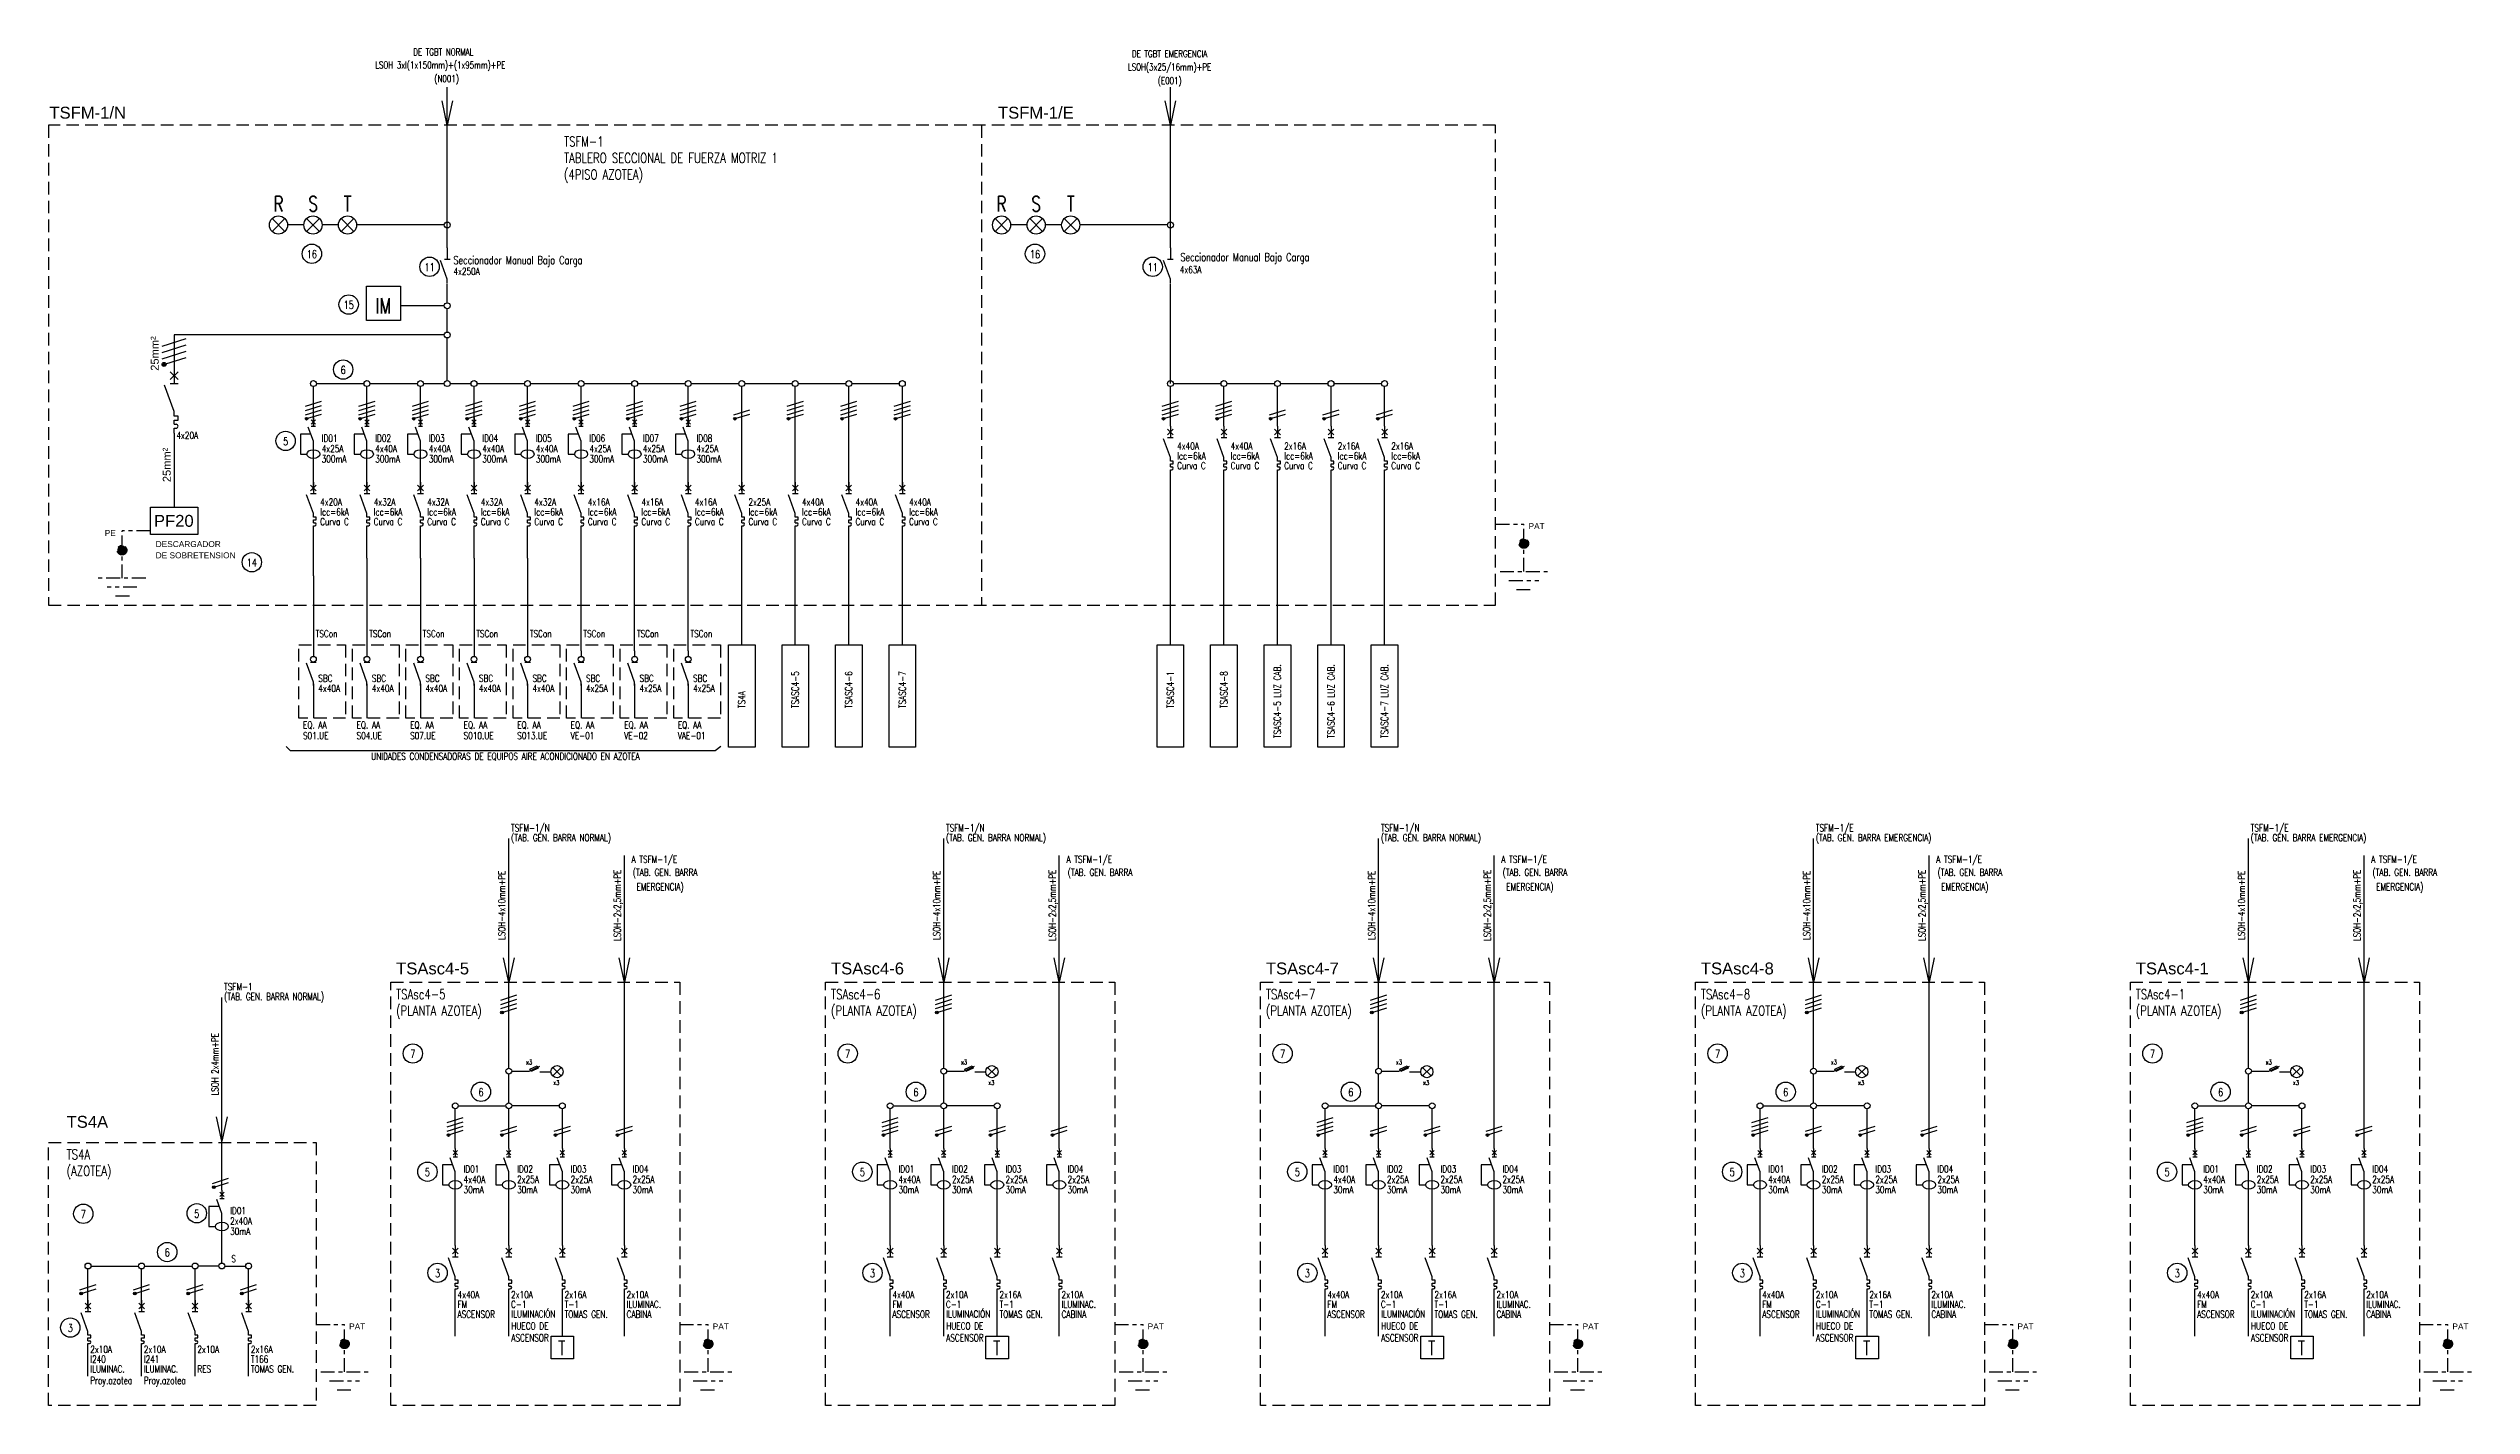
# Model space of a CAD drawing. Header units: millimetres. Extents: x 1877.4 to 1938.5, y 1849.9 to 1884.2.
import ezdxf
from ezdxf.enums import TextEntityAlignment as Align

# ---------------------------------------------------------------- set-up
doc = ezdxf.new("R2010")
doc.units = ezdxf.units.MM
doc.linetypes.add('OCJ-ESQUEMAS UNIFILARES-CORREGIDOS IDO-REV.br$0$DASHED', pattern=[19.05, 12.7, -6.35])
doc.linetypes.add('OCJ-ESQUEMAS UNIFILARES-CORREGIDOS IDO-REV.br$0$EJE_5', pattern=[7.1, 5, -1, 0.1, -1])
for name, color, linetype in [('OCJ-ESQUEMAS UNIFILARES-CORREGIDOS IDO-REV.br$0$00-IE', 1, 'Continuous'), ('OCJ-ESQUEMAS UNIFILARES-CORREGIDOS IDO-REV.br$0$00-IE-CABLES', 10, 'Continuous'), ('OCJ-ESQUEMAS UNIFILARES-CORREGIDOS IDO-REV.br$0$01-ELE-APARATOS', 170, 'Continuous'), ('OCJ-ESQUEMAS UNIFILARES-CORREGIDOS IDO-REV.br$0$CABLES', 10, 'Continuous'), ('OCJ-ESQUEMAS UNIFILARES-CORREGIDOS IDO-REV.br$0$ELECTRIC', 4, 'Continuous'), ('OCJ-ESQUEMAS UNIFILARES-CORREGIDOS IDO-REV.br$0$PAT', 80, 'Continuous'), ('OCJ-ESQUEMAS UNIFILARES-CORREGIDOS IDO-REV.br$0$TEXTO', 7, 'Continuous'), ('OCJ-ESQUEMAS UNIFILARES-CORREGIDOS IDO-REV.br$0$Textos', 4, 'Continuous')]:
    doc.layers.add(name, color=color, linetype=linetype)
doc.styles.add('OCJ-ESQUEMAS UNIFILARES-CORREGIDOS IDO-REV.br$0$ARIAL', font='Arial.ttf', dxfattribs={"height": 0.2})
doc.styles.add('OCJ-ESQUEMAS UNIFILARES-CORREGIDOS IDO-REV.br$0$COTAS', font='SANSS___.TTF', dxfattribs={"width": 0.7})
doc.styles.add('OCJ-ESQUEMAS UNIFILARES-CORREGIDOS IDO-REV.br$0$Electricidad', font='ROMANS.SHX', dxfattribs={"width": 0.75, "height": 0.175})

msp = doc.modelspace()

# ---------------------------------------------------------------- texts
at = {"layer": 'OCJ-ESQUEMAS UNIFILARES-CORREGIDOS IDO-REV.br$0$01-ELE-APARATOS', "style": 'OCJ-ESQUEMAS UNIFILARES-CORREGIDOS IDO-REV.br$0$Electricidad', "width": 0.75}
msp.add_text('IM', height=0.38, dxfattribs=at).set_placement((1885.811, 1877.5), align=Align.CENTER)
at = {"layer": 'OCJ-ESQUEMAS UNIFILARES-CORREGIDOS IDO-REV.br$0$TEXTO', "style": 'OCJ-ESQUEMAS UNIFILARES-CORREGIDOS IDO-REV.br$0$Electricidad', "width": 0.75}
for s, height, p in [('LSOH 3xI(1x150mm)+(1x95mm)+PE', 0.175, (1887.245, 1883.676)), ('DE TGBT NORMAL', 0.175, (1887.322, 1884.009)), ('LSOH(3x25/16mm)+PE', 0.175, (1905.635, 1883.628)), ('DE TGBT EMERGENCIA', 0.175, (1905.635, 1883.961)), ('(N001)', 0.175, (1887.405, 1883.335)), ('(E001)', 0.175, (1905.638, 1883.284)), ('R', 0.38, (1883.166, 1880.074)), ('S', 0.38, (1884.038, 1880.074)), ('T', 0.38, (1884.909, 1880.074)), ('R', 0.38, (1901.399, 1880.074)), ('S', 0.38, (1902.271, 1880.074)), ('T', 0.38, (1903.143, 1880.074)), ('16', 0.2, (1884.007, 1878.894)), ('11', 0.2, (1886.975, 1878.566)), ('16', 0.2, (1902.241, 1878.894)), ('11', 0.2, (1905.209, 1878.566)), ('15', 0.2, (1884.935, 1877.613)), ('14', 0.2, (1882.493, 1871.112)), ('UNIDADES CONDENSADORAS DE EQUIPOS AIRE ACONDICIONADO EN AZOTEA ', 0.18, (1888.933, 1866.236))]:
    msp.add_text(s, height=height, dxfattribs=at).set_placement(p, align=Align.CENTER)
at = {"layer": 'OCJ-ESQUEMAS UNIFILARES-CORREGIDOS IDO-REV.br$0$TEXTO', "style": 'OCJ-ESQUEMAS UNIFILARES-CORREGIDOS IDO-REV.br$0$ARIAL'}
for s, height, p in [('TSFM-1/N', 0.3, (1877.389, 1882.413)), ('TSFM-1/E', 0.3, (1901.308, 1882.413)), ('PAT', 0.15, (1914.685, 1872.059)), ('PE', 0.15, (1878.784, 1871.885)), ('DESCARGADOR ', 0.15, (1880.069, 1871.605)), ('DE SOBRETENSION', 0.15, (1880.069, 1871.322)), ('TSAsc4-5', 0.3, (1886.131, 1860.825)), ('TSAsc4-6', 0.3, (1897.097, 1860.825)), ('TSAsc4-7', 0.3, (1908.063, 1860.825)), ('TSAsc4-8', 0.3, (1919.03, 1860.825)), ('TSAsc4-1', 0.3, (1929.996, 1860.825)), ('TS4A', 0.3, (1877.822, 1856.956)), ('PAT', 0.15, (1884.947, 1851.869)), ('PAT', 0.15, (1894.115, 1851.869)), ('PAT', 0.15, (1905.082, 1851.869)), ('PAT', 0.15, (1916.048, 1851.869)), ('PAT', 0.15, (1927.014, 1851.869)), ('PAT', 0.15, (1937.981, 1851.869))]:
    msp.add_text(s, height=height, dxfattribs=at).set_placement(p)
at = {"layer": 'OCJ-ESQUEMAS UNIFILARES-CORREGIDOS IDO-REV.br$0$TEXTO', "style": 'OCJ-ESQUEMAS UNIFILARES-CORREGIDOS IDO-REV.br$0$Electricidad', "width": 0.75}
for s, height, p in [('TSFM-1', 0.25, (1890.365, 1881.711)), ('TABLERO SECCIONAL DE FUERZA MOTRIZ 1', 0.25, (1890.365, 1881.297)), ('(4PISO AZOTEA)', 0.25, (1890.365, 1880.879)), ('Seccionador Manual Bajo Carga', 0.2, (1887.575, 1878.744)), ('Seccionador Manual Bajo Carga', 0.2, (1905.906, 1878.82)), ('4x250A', 0.18, (1887.576, 1878.47)), ('4x63A', 0.18, (1905.89, 1878.512)), ('6', 0.2, (1884.732, 1875.973)), ('4x20A', 0.18, (1880.59, 1874.335)), ('5', 0.2, (1883.281, 1874.173)), ('4x25A', 0.18, (1884.255, 1873.997)), ('300mA', 0.18, (1884.255, 1873.74)), ('ID01', 0.18, (1884.255, 1874.261)), ('4x40A', 0.18, (1885.605, 1873.997)), ('300mA', 0.18, (1885.605, 1873.74)), ('ID02', 0.18, (1885.605, 1874.261)), ('4x40A', 0.18, (1886.955, 1873.997)), ('300mA', 0.18, (1886.955, 1873.74)), ('ID03', 0.18, (1886.955, 1874.261)), ('4x40A', 0.18, (1888.305, 1873.997)), ('300mA', 0.18, (1888.305, 1873.74)), ('ID04', 0.18, (1888.305, 1874.261)), ('4x40A', 0.18, (1889.655, 1873.997)), ('300mA', 0.18, (1889.655, 1873.74)), ('ID05', 0.18, (1889.655, 1874.261)), ('4x25A', 0.18, (1891.005, 1873.997)), ('300mA', 0.18, (1891.005, 1873.74)), ('ID06', 0.18, (1891.005, 1874.261)), ('4x25A', 0.18, (1892.355, 1873.997)), ('300mA', 0.18, (1892.355, 1873.74)), ('ID07', 0.18, (1892.355, 1874.261)), ('4x25A', 0.18, (1893.705, 1873.997)), ('300mA', 0.18, (1893.705, 1873.74)), ('ID08', 0.18, (1893.705, 1874.261)), ('4x40A', 0.18, (1905.824, 1874.067)), ('Icc=6kA', 0.18, (1905.824, 1873.816)), ('4x40A', 0.18, (1907.174, 1874.067)), ('Icc=6kA', 0.18, (1907.174, 1873.816)), ('2x16A', 0.18, (1908.524, 1874.067)), ('Icc=6kA', 0.18, (1908.524, 1873.816)), ('2x16A', 0.18, (1909.874, 1874.067)), ('Icc=6kA', 0.18, (1909.874, 1873.816)), ('2x16A', 0.18, (1911.224, 1874.067)), ('Icc=6kA', 0.18, (1911.224, 1873.816)), ('Curva C', 0.18, (1905.824, 1873.57)), ('Curva C', 0.18, (1907.174, 1873.57)), ('Curva C', 0.18, (1908.524, 1873.57)), ('Curva C', 0.18, (1909.874, 1873.57)), ('Curva C', 0.18, (1911.224, 1873.57)), ('4x20A', 0.18, (1884.216, 1872.654)), ('4x32A', 0.18, (1885.566, 1872.654)), ('4x32A', 0.18, (1886.916, 1872.654)), ('4x32A', 0.18, (1888.266, 1872.654)), ('4x32A', 0.18, (1889.616, 1872.654)), ('4x16A', 0.18, (1890.966, 1872.654)), ('4x16A', 0.18, (1892.316, 1872.654)), ('4x16A', 0.18, (1893.666, 1872.654)), ('2x25A', 0.18, (1895.016, 1872.654)), ('4x40A', 0.18, (1896.366, 1872.654)), ('4x40A', 0.18, (1897.716, 1872.654)), ('4x40A', 0.18, (1899.066, 1872.654)), ('Curva C', 0.18, (1884.216, 1872.158)), ('Icc=6kA', 0.18, (1884.216, 1872.403)), ('Curva C', 0.18, (1885.566, 1872.158)), ('Icc=6kA', 0.18, (1885.566, 1872.403)), ('Curva C', 0.18, (1886.916, 1872.158)), ('Icc=6kA', 0.18, (1886.916, 1872.403)), ('Curva C', 0.18, (1888.266, 1872.158)), ('Icc=6kA', 0.18, (1888.266, 1872.403)), ('Curva C', 0.18, (1889.616, 1872.158)), ('Icc=6kA', 0.18, (1889.616, 1872.403)), ('Curva C', 0.18, (1890.966, 1872.158)), ('Icc=6kA', 0.18, (1890.966, 1872.403)), ('Curva C', 0.18, (1892.316, 1872.158)), ('Icc=6kA', 0.18, (1892.316, 1872.403)), ('Curva C', 0.18, (1893.666, 1872.158)), ('Icc=6kA', 0.18, (1893.666, 1872.403)), ('Curva C', 0.18, (1895.016, 1872.158)), ('Icc=6kA', 0.18, (1895.016, 1872.403)), ('Curva C', 0.18, (1896.366, 1872.158)), ('Icc=6kA', 0.18, (1896.366, 1872.403)), ('Curva C', 0.18, (1897.716, 1872.158)), ('Icc=6kA', 0.18, (1897.716, 1872.403)), ('Curva C', 0.18, (1899.066, 1872.158)), ('Icc=6kA', 0.18, (1899.066, 1872.403)), ('TSCon', 0.18, (1884.103, 1869.331)), ('TSCon', 0.18, (1885.453, 1869.331)), ('TSCon', 0.18, (1886.803, 1869.331)), ('TSCon', 0.18, (1888.153, 1869.331)), ('TSCon', 0.18, (1889.503, 1869.331)), ('TSCon', 0.18, (1890.853, 1869.331)), ('TSCon', 0.18, (1892.203, 1869.331)), ('TSCon', 0.18, (1893.553, 1869.331)), ('SBC', 0.18, (1884.169, 1868.203)), ('SBC', 0.18, (1885.519, 1868.203)), ('SBC', 0.18, (1886.869, 1868.203)), ('SBC', 0.18, (1888.219, 1868.203)), ('SBC', 0.18, (1889.569, 1868.203)), ('SBC', 0.18, (1890.919, 1868.203)), ('SBC', 0.18, (1892.269, 1868.203)), ('SBC', 0.18, (1893.619, 1868.203)), ('4x40A', 0.18, (1884.169, 1867.949)), ('4x40A', 0.18, (1885.519, 1867.949)), ('4x40A', 0.18, (1886.869, 1867.949)), ('4x40A', 0.18, (1888.219, 1867.949)), ('4x40A', 0.18, (1889.569, 1867.949)), ('4x25A', 0.18, (1890.919, 1867.949)), ('4x25A', 0.18, (1892.269, 1867.949)), ('4x25A', 0.18, (1893.619, 1867.949)), ('EQ. AA', 0.18, (1883.784, 1867.026)), ('EQ. AA', 0.18, (1885.134, 1867.026)), ('EQ. AA', 0.18, (1886.484, 1867.026)), ('EQ. AA', 0.18, (1887.834, 1867.026)), ('EQ. AA', 0.18, (1889.184, 1867.026)), ('EQ. AA', 0.18, (1890.534, 1867.026)), ('EQ. AA', 0.18, (1891.884, 1867.026)), ('EQ. AA', 0.18, (1893.234, 1867.026)), ('S01.UE', 0.18, (1883.784, 1866.757)), ('S04.UE', 0.18, (1885.134, 1866.757)), ('S07.UE', 0.18, (1886.484, 1866.757)), ('S010.UE', 0.18, (1887.834, 1866.757)), ('S013.UE', 0.18, (1889.184, 1866.757)), ('VE-01', 0.18, (1890.534, 1866.757)), ('VE-02', 0.18, (1891.884, 1866.757)), ('VAE-01', 0.18, (1893.234, 1866.757)), ('TSFM-1/N', 0.18, (1889.03, 1864.432)), ('(TAB. GEN. BARRA NORMAL)', 0.18, (1889.03, 1864.184)), ('TSFM-1/N', 0.18, (1899.996, 1864.432)), ('(TAB. GEN. BARRA NORMAL)', 0.18, (1899.996, 1864.184)), ('TSFM-1/N', 0.18, (1910.963, 1864.432)), ('(TAB. GEN. BARRA NORMAL)', 0.18, (1910.963, 1864.184)), ('TSFM-1/E', 0.18, (1921.929, 1864.432)), ('(TAB. GEN. BARRA EMERGENCIA)', 0.18, (1921.929, 1864.184)), ('TSFM-1/E', 0.18, (1932.895, 1864.432)), ('(TAB. GEN. BARRA EMERGENCIA)', 0.18, (1932.895, 1864.184)), ('A TSFM-1/E', 0.18, (1892.067, 1863.639)), ('(TAB. GEN. BARRA ', 0.18, (1892.099, 1863.308)), ('A TSFM-1/E', 0.18, (1903.034, 1863.639)), ('(TAB. GEN. BARRA ', 0.18, (1903.066, 1863.308)), ('A TSFM-1/E', 0.18, (1914, 1863.639)), ('(TAB. GEN. BARRA ', 0.18, (1914.032, 1863.308)), ('A TSFM-1/E', 0.18, (1924.966, 1863.639)), ('(TAB. GEN. BARRA ', 0.18, (1924.999, 1863.308)), ('A TSFM-1/E', 0.18, (1935.933, 1863.639)), ('(TAB. GEN. BARRA ', 0.18, (1935.965, 1863.308)), (' EMERGENCIA)', 0.18, (1892.099, 1862.945)), (' EMERGENCIA)', 0.18, (1914.032, 1862.945)), (' EMERGENCIA)', 0.18, (1924.999, 1862.945)), (' EMERGENCIA)', 0.18, (1935.965, 1862.945)), ('TSFM-1', 0.18, (1881.794, 1860.424)), ('TSAsc4-5', 0.25, (1886.131, 1860.2)), ('TSAsc4-6', 0.25, (1897.097, 1860.2)), ('TSAsc4-7', 0.25, (1908.063, 1860.2)), ('TSAsc4-8', 0.25, (1919.03, 1860.2)), ('TSAsc4-1', 0.25, (1929.996, 1860.2)), ('(TAB. GEN. BARRA NORMAL)', 0.18, (1881.794, 1860.176)), ('(PLANTA AZOTEA)', 0.25, (1886.131, 1859.784)), ('(PLANTA AZOTEA)', 0.25, (1897.097, 1859.784)), ('(PLANTA AZOTEA)', 0.25, (1908.063, 1859.784)), ('(PLANTA AZOTEA)', 0.25, (1919.03, 1859.784)), ('(PLANTA AZOTEA)', 0.25, (1929.996, 1859.784)), ('7', 0.2, (1886.489, 1858.719)), ('x3', 0.1118, (1889.409, 1858.554)), ('7', 0.2, (1897.455, 1858.719)), ('x3', 0.1118, (1900.375, 1858.554)), ('7', 0.2, (1908.421, 1858.719)), ('x3', 0.1118, (1911.342, 1858.554)), ('7', 0.2, (1919.388, 1858.719)), ('x3', 0.1118, (1922.308, 1858.554)), ('7', 0.2, (1930.354, 1858.719)), ('x3', 0.1118, (1933.274, 1858.554)), ('x3', 0.1118, (1890.095, 1858.036)), ('x3', 0.1118, (1901.062, 1858.036)), ('x3', 0.1118, (1912.028, 1858.036)), ('x3', 0.1118, (1922.994, 1858.036)), ('x3', 0.1118, (1933.961, 1858.036)), ('6', 0.2, (1888.207, 1857.754)), ('6', 0.2, (1899.173, 1857.754)), ('6', 0.2, (1910.14, 1857.754)), ('6', 0.2, (1921.106, 1857.754)), ('6', 0.2, (1932.072, 1857.754)), ('TS4A', 0.25, (1877.822, 1856.158)), ('(AZOTEA)', 0.25, (1877.822, 1855.742)), ('5', 0.2, (1886.857, 1855.738)), ('4x40A', 0.18, (1887.832, 1855.562)), ('ID01', 0.18, (1887.832, 1855.827)), ('2x25A', 0.18, (1889.182, 1855.562)), ('ID02', 0.18, (1889.182, 1855.827)), ('2x25A', 0.18, (1890.532, 1855.562)), ('ID03', 0.18, (1890.532, 1855.827)), ('2x25A', 0.18, (1892.095, 1855.562)), ('ID04', 0.18, (1892.095, 1855.827)), ('5', 0.2, (1897.823, 1855.738)), ('4x40A', 0.18, (1898.798, 1855.562)), ('ID01', 0.18, (1898.798, 1855.827)), ('2x25A', 0.18, (1900.148, 1855.562)), ('ID02', 0.18, (1900.148, 1855.827)), ('2x25A', 0.18, (1901.498, 1855.562)), ('ID03', 0.18, (1901.498, 1855.827)), ('2x25A', 0.18, (1903.062, 1855.562)), ('ID04', 0.18, (1903.062, 1855.827)), ('5', 0.2, (1908.79, 1855.738)), ('4x40A', 0.18, (1909.764, 1855.562)), ('ID01', 0.18, (1909.764, 1855.827)), ('2x25A', 0.18, (1911.114, 1855.562)), ('ID02', 0.18, (1911.114, 1855.827)), ('2x25A', 0.18, (1912.464, 1855.562)), ('ID03', 0.18, (1912.464, 1855.827)), ('2x25A', 0.18, (1914.028, 1855.562)), ('ID04', 0.18, (1914.028, 1855.827)), ('5', 0.2, (1919.756, 1855.738)), ('4x40A', 0.18, (1920.731, 1855.562)), ('ID01', 0.18, (1920.731, 1855.827)), ('2x25A', 0.18, (1922.081, 1855.562)), ('ID02', 0.18, (1922.081, 1855.827)), ('2x25A', 0.18, (1923.431, 1855.562)), ('ID03', 0.18, (1923.431, 1855.827)), ('2x25A', 0.18, (1924.995, 1855.562)), ('ID04', 0.18, (1924.995, 1855.827)), ('5', 0.2, (1930.722, 1855.738)), ('4x40A', 0.18, (1931.697, 1855.562)), ('ID01', 0.18, (1931.697, 1855.827)), ('2x25A', 0.18, (1933.047, 1855.562)), ('ID02', 0.18, (1933.047, 1855.827)), ('2x25A', 0.18, (1934.397, 1855.562)), ('ID03', 0.18, (1934.397, 1855.827)), ('2x25A', 0.18, (1935.961, 1855.562)), ('ID04', 0.18, (1935.961, 1855.827)), ('ID01', 0.18, (1881.946, 1854.777)), ('30mA', 0.18, (1887.832, 1855.305)), ('30mA', 0.18, (1889.182, 1855.305)), ('30mA', 0.18, (1890.532, 1855.305)), ('30mA', 0.18, (1892.095, 1855.305)), ('30mA', 0.18, (1898.798, 1855.305)), ('30mA', 0.18, (1900.148, 1855.305)), ('30mA', 0.18, (1901.498, 1855.305)), ('30mA', 0.18, (1903.062, 1855.305)), ('30mA', 0.18, (1909.764, 1855.305)), ('30mA', 0.18, (1911.114, 1855.305)), ('30mA', 0.18, (1912.464, 1855.305)), ('30mA', 0.18, (1914.028, 1855.305)), ('30mA', 0.18, (1920.731, 1855.305)), ('30mA', 0.18, (1922.081, 1855.305)), ('30mA', 0.18, (1923.431, 1855.305)), ('30mA', 0.18, (1924.995, 1855.305)), ('30mA', 0.18, (1931.697, 1855.305)), ('30mA', 0.18, (1933.047, 1855.305)), ('30mA', 0.18, (1934.397, 1855.305)), ('30mA', 0.18, (1935.961, 1855.305)), ('7', 0.2, (1878.18, 1854.676)), ('5', 0.2, (1881.041, 1854.688)), ('2x40A', 0.18, (1881.946, 1854.512)), ('30mA', 0.18, (1881.946, 1854.255)), ('6', 0.2, (1880.296, 1853.711)), ('S', 0.18, (1881.976, 1853.564)), ('3', 0.2, (1887.112, 1853.186)), ('3', 0.2, (1898.079, 1853.186)), ('3', 0.2, (1909.045, 1853.186)), ('3', 0.2, (1920.012, 1853.186)), ('3', 0.2, (1930.978, 1853.186)), ('4x40A', 0.18, (1887.68, 1852.658)), ('FM', 0.18, (1887.68, 1852.41)), ('2x10A', 0.18, (1889.03, 1852.658)), ('C-1', 0.18, (1889.03, 1852.41)), ('T-1', 0.18, (1890.38, 1852.41)), ('2x16A', 0.18, (1890.38, 1852.658)), ('2x10A', 0.18, (1891.944, 1852.658)), ('ILUMINAC.', 0.18, (1891.944, 1852.41)), ('4x40A', 0.18, (1898.646, 1852.658)), ('FM', 0.18, (1898.646, 1852.41)), ('2x10A', 0.18, (1899.996, 1852.658)), ('C-1', 0.18, (1899.996, 1852.41)), ('T-1', 0.18, (1901.346, 1852.41)), ('2x16A', 0.18, (1901.346, 1852.658)), ('2x10A', 0.18, (1902.91, 1852.658)), ('ILUMINAC.', 0.18, (1902.91, 1852.41)), ('4x40A', 0.18, (1909.613, 1852.658)), ('FM', 0.18, (1909.613, 1852.41)), ('2x10A', 0.18, (1910.963, 1852.658)), ('C-1', 0.18, (1910.963, 1852.41)), ('T-1', 0.18, (1912.313, 1852.41)), ('2x16A', 0.18, (1912.313, 1852.658)), ('2x10A', 0.18, (1913.876, 1852.658)), ('ILUMINAC.', 0.18, (1913.876, 1852.41)), ('4x40A', 0.18, (1920.579, 1852.658)), ('FM', 0.18, (1920.579, 1852.41)), ('2x10A', 0.18, (1921.929, 1852.658)), ('C-1', 0.18, (1921.929, 1852.41)), ('T-1', 0.18, (1923.279, 1852.41)), ('2x16A', 0.18, (1923.279, 1852.658)), ('2x10A', 0.18, (1924.843, 1852.658)), ('ILUMINAC.', 0.18, (1924.843, 1852.41)), ('4x40A', 0.18, (1931.545, 1852.658)), ('FM', 0.18, (1931.545, 1852.41)), ('2x10A', 0.18, (1932.895, 1852.658)), ('C-1', 0.18, (1932.895, 1852.41)), ('T-1', 0.18, (1934.245, 1852.41)), ('2x16A', 0.18, (1934.245, 1852.658)), ('2x10A', 0.18, (1935.809, 1852.658)), ('ILUMINAC.', 0.18, (1935.809, 1852.41)), ('3', 0.2, (1877.852, 1851.804)), ('ASCENSOR', 0.18, (1887.68, 1852.162)), ('TOMAS GEN.', 0.18, (1890.38, 1852.162)), ('CABINA', 0.18, (1891.944, 1852.162)), ('ASCENSOR', 0.18, (1898.646, 1852.162)), ('TOMAS GEN.', 0.18, (1901.346, 1852.162)), ('CABINA', 0.18, (1902.91, 1852.162)), ('ASCENSOR', 0.18, (1909.613, 1852.162)), ('TOMAS GEN.', 0.18, (1912.313, 1852.162)), ('CABINA', 0.18, (1913.876, 1852.162)), ('ASCENSOR', 0.18, (1920.579, 1852.162)), ('TOMAS GEN.', 0.18, (1923.279, 1852.162)), ('CABINA', 0.18, (1924.843, 1852.162)), ('ASCENSOR', 0.18, (1931.545, 1852.162)), ('TOMAS GEN.', 0.18, (1934.245, 1852.162)), ('CABINA', 0.18, (1935.809, 1852.162)), ('2x10A', 0.18, (1878.419, 1851.276)), ('2x10A', 0.18, (1879.769, 1851.276)), ('2x10A', 0.18, (1881.119, 1851.276)), ('2x16A', 0.18, (1882.469, 1851.276)), ('I240', 0.18, (1878.419, 1851.028)), ('ILUMINAC.', 0.18, (1878.419, 1850.779)), ('Proy.azotea', 0.18, (1878.419, 1850.491)), ('I241', 0.18, (1879.769, 1851.028)), ('ILUMINAC.', 0.18, (1879.769, 1850.779)), ('Proy.azotea', 0.18, (1879.769, 1850.491)), ('RES', 0.18, (1881.119, 1850.779)), ('T166', 0.18, (1882.469, 1851.028)), ('TOMAS GEN.', 0.18, (1882.469, 1850.779))]:
    msp.add_text(s, height=height, dxfattribs=at).set_placement(p)
at = {"layer": 'OCJ-ESQUEMAS UNIFILARES-CORREGIDOS IDO-REV.br$0$TEXTO', "style": 'OCJ-ESQUEMAS UNIFILARES-CORREGIDOS IDO-REV.br$0$ARIAL'}
for p in [(1880.145, 1876.488), (1880.448, 1873.678)]:
    msp.add_text('25mm²', height=0.2, rotation=90, dxfattribs=at).set_placement(p, align=Align.CENTER)
at = {"layer": 'OCJ-ESQUEMAS UNIFILARES-CORREGIDOS IDO-REV.br$0$TEXTO', "style": 'OCJ-ESQUEMAS UNIFILARES-CORREGIDOS IDO-REV.br$0$Electricidad', "width": 0.75}
for s, p in [('TSASC4-5', (1896.284, 1867.54)), ('TSASC4-6', (1897.634, 1867.54)), ('TSASC4-7', (1898.984, 1867.54)), ('TSASC4-1', (1905.743, 1867.54)), ('TSASC4-8', (1907.093, 1867.54)), ('TSASC4-5 LUZ CAB.', (1908.443, 1866.783)), ('TSASC4-6 LUZ CAB.', (1909.793, 1866.783)), ('TSASC4-7 LUZ CAB.', (1911.143, 1866.783)), ('TS4A', (1894.934, 1867.54))]:
    msp.add_text(s, height=0.18, rotation=90, dxfattribs=at).set_placement(p)
for s, p in [('LSOH-4x10mm+PE', (1888.884, 1862.566)), ('LSOH-2x2,5mm+PE', (1891.798, 1862.566)), ('LSOH-4x10mm+PE', (1899.851, 1862.566)), ('LSOH-2x2,5mm+PE', (1902.765, 1862.566)), ('LSOH-4x10mm+PE', (1910.817, 1862.566)), ('LSOH-2x2,5mm+PE', (1913.731, 1862.566)), ('LSOH-4x10mm+PE', (1921.784, 1862.566)), ('LSOH-2x2,5mm+PE', (1924.697, 1862.566)), ('LSOH-4x10mm+PE', (1932.75, 1862.566)), ('LSOH-2x2,5mm+PE', (1935.664, 1862.566)), ('LSOH 2x4mm+PE', (1881.649, 1858.558))]:
    msp.add_text(s, height=0.175, rotation=90, dxfattribs=at).set_placement(p, align=Align.CENTER)
at = {"layer": 'OCJ-ESQUEMAS UNIFILARES-CORREGIDOS IDO-REV.br$0$TEXTO', "color": 5, "style": 'OCJ-ESQUEMAS UNIFILARES-CORREGIDOS IDO-REV.br$0$Electricidad', "width": 0.75}
for p in [(1890.217, 1851.223), (1901.183, 1851.223), (1912.149, 1851.223), (1923.116, 1851.223), (1934.082, 1851.223)]:
    msp.add_text('T', height=0.356, dxfattribs=at).set_placement(p)
at = {"layer": 'OCJ-ESQUEMAS UNIFILARES-CORREGIDOS IDO-REV.br$0$TEXTO', "char_height": 0.18, "attachment_point": 1, "style": 'OCJ-ESQUEMAS UNIFILARES-CORREGIDOS IDO-REV.br$0$Electricidad'}
for insert in [(1889.036, 1852.347), (1900.002, 1852.347), (1910.969, 1852.347), (1921.935, 1852.347), (1932.902, 1852.347)]:
    msp.add_mtext_dynamic_manual_height_columns('ILUMINACIÓN HUECO DE ASCENSOR', width=1.48055, gutter_width=12.5, heights=[0], dxfattribs=dict(at, insert=insert))
at = {"layer": 'OCJ-ESQUEMAS UNIFILARES-CORREGIDOS IDO-REV.br$0$Textos', "style": 'OCJ-ESQUEMAS UNIFILARES-CORREGIDOS IDO-REV.br$0$COTAS'}
msp.add_text('PF20', height=0.3, dxfattribs=at).set_placement((1880.025, 1872.117))

# ---------------------------------------------------------------- blocks, each defined once
blk = doc.blocks.new('OCJ-ESQUEMAS UNIFILARES-CORREGIDOS IDO-REV.br$0$Unif-Interruptor-Term')
for p, q in [((0, -1.013), (0.045, -1.013)), ((0, -1.103), (0.045, -1.103))]:
    blk.add_line(p, q)
for points in [[(-0.09, 0.177), (0.09, -0.003)], [(-0.09, -0.003), (0.09, 0.177)], [(0, 0.267), (0, -0.093)], [(0, -0.72), (-0.215, -0.128)], [(-0.09, -0.093), (0.09, -0.093)], [(0, -0.833), (0, -0.72)], [(0, -0.923), (0.09, -0.923), (0.09, -0.833), (0, -0.833)], [(0, -1.013), (0, -0.923)], [(0, -1.215), (0, -1.103)]]:
    blk.add_lwpolyline(points)
blk.add_arc((0.045, -1.058), 0.045, 270, 90)
blk = doc.blocks.new('OCJ-ESQUEMAS UNIFILARES-CORREGIDOS IDO-REV.br$0$Unif-Interruptor-Dif')
for points in [[(-0.068, 0.11), (0.068, -0.025)], [(-0.068, -0.025), (0.068, 0.11)], [(0, 0.177), (0, -0.093)], [(-0.081, -0.343), (-0.405, -0.343), (-0.405, -0.97), (-0.202, -0.97)], [(0, -0.565), (-0.162, -0.121)], [(-0.068, -0.093), (0.068, -0.093)], [(0, -1.308), (0, -0.565)]]:
    blk.add_lwpolyline(points)
blk.add_ellipse((0, -0.97), major_axis=(0.203, 0), ratio=0.670814)
blk = doc.blocks.new('OCJ-ESQUEMAS UNIFILARES-CORREGIDOS IDO-REV.br$0$ITM')
at = {"layer": 'OCJ-ESQUEMAS UNIFILARES-CORREGIDOS IDO-REV.br$0$01-ELE-APARATOS'}
for p, q in [((0, 0.225), (0.05, 0.225)), ((0, 0.125), (0.05, 0.125))]:
    blk.add_line(p, q, dxfattribs=at)
for points in [[(-0.1, 1.55), (0.1, 1.35)], [(-0.1, 1.35), (0.1, 1.55)], [(-0.1, 1.25), (0.1, 1.25)], [(0, 1.65), (0, 1.25)], [(0, 0.55), (-0.239, 1.208)], [(0, 0.425), (0, 0.55)], [(0, 0.325), (0.1, 0.325), (0.1, 0.425), (0, 0.425)], [(0, 0.225), (0, 0.325)], [(0, 0), (0, 0.125)]]:
    blk.add_lwpolyline(points, dxfattribs=at)
blk.add_arc((0.05, 0.175), 0.05, 270, 90, dxfattribs=at)
blk = doc.blocks.new('OCJ-ESQUEMAS UNIFILARES-CORREGIDOS IDO-REV.br$0$SBC')
at = {"layer": 'OCJ-ESQUEMAS UNIFILARES-CORREGIDOS IDO-REV.br$0$01-ELE-APARATOS'}
for points in [[(3994.316, 1556.345), (3994.316, 1556.201)], [(3994.316, 1555.554), (3994.144, 1556.028)], [(3994.244, 1556.057), (3994.388, 1556.057)], [(3994.316, 1555.464), (3994.316, 1555.554)]]:
    blk.add_lwpolyline(points, dxfattribs=at)
blk.add_circle((3994.316, 1556.129), 0.072, dxfattribs=at)
blk = doc.blocks.new('OCJ-ESQUEMAS UNIFILARES-CORREGIDOS IDO-REV.br$0$A$C7AFF483F')
for points in [[(0, 0.88), (0, 0.592)], [(0, 0.09), (-0.172, 0.564)], [(-0.072, 0.592), (0.072, 0.592)], [(0, 0), (0, 0.09)]]:
    blk.add_lwpolyline(points)

# ---------------------------------------------------------------- hatches: boundary and pattern name
at = {"layer": 'OCJ-ESQUEMAS UNIFILARES-CORREGIDOS IDO-REV.br$0$00-IE-CABLES'}
for points in [[(1883.848, 1874.823, 1), (1883.902, 1874.862, 1)], [(1885.198, 1874.823, 1), (1885.252, 1874.862, 1)], [(1886.548, 1874.823, 1), (1886.602, 1874.862, 1)], [(1887.898, 1874.823, 1), (1887.952, 1874.862, 1)], [(1889.248, 1874.823, 1), (1889.302, 1874.862, 1)], [(1890.598, 1874.823, 1), (1890.652, 1874.862, 1)], [(1891.948, 1874.823, 1), (1892.002, 1874.862, 1)], [(1893.298, 1874.823, 1), (1893.352, 1874.862, 1)], [(1894.648, 1874.823, 1), (1894.702, 1874.862, 1)], [(1895.998, 1874.823, 1), (1896.052, 1874.862, 1)], [(1897.348, 1874.823, 1), (1897.402, 1874.862, 1)], [(1898.698, 1874.823, 1), (1898.752, 1874.862, 1)], [(1905.456, 1874.823, 1), (1905.511, 1874.862, 1)], [(1906.806, 1874.823, 1), (1906.861, 1874.862, 1)], [(1908.156, 1874.823, 1), (1908.211, 1874.862, 1)], [(1909.506, 1874.823, 1), (1909.561, 1874.862, 1)], [(1910.856, 1874.823, 1), (1910.911, 1874.862, 1)], [(1888.774, 1859.844, 1), (1888.829, 1859.883, 1)], [(1899.74, 1859.844, 1), (1899.795, 1859.883, 1)], [(1910.707, 1859.844, 1), (1910.761, 1859.883, 1)], [(1921.673, 1859.844, 1), (1921.728, 1859.883, 1)], [(1932.64, 1859.844, 1), (1932.694, 1859.883, 1)], [(1887.424, 1856.753, 1), (1887.479, 1856.793, 1)], [(1888.774, 1856.753, 1), (1888.829, 1856.793, 1)], [(1890.124, 1856.753, 1), (1890.179, 1856.793, 1)], [(1891.688, 1856.753, 1), (1891.742, 1856.793, 1)], [(1898.39, 1856.753, 1), (1898.445, 1856.793, 1)], [(1899.74, 1856.753, 1), (1899.795, 1856.793, 1)], [(1901.09, 1856.753, 1), (1901.145, 1856.793, 1)], [(1902.654, 1856.753, 1), (1902.709, 1856.793, 1)], [(1909.357, 1856.753, 1), (1909.411, 1856.793, 1)], [(1910.707, 1856.753, 1), (1910.761, 1856.793, 1)], [(1912.057, 1856.753, 1), (1912.111, 1856.793, 1)], [(1913.621, 1856.753, 1), (1913.675, 1856.793, 1)], [(1920.323, 1856.753, 1), (1920.378, 1856.793, 1)], [(1921.673, 1856.753, 1), (1921.728, 1856.793, 1)], [(1923.023, 1856.753, 1), (1923.078, 1856.793, 1)], [(1924.587, 1856.753, 1), (1924.642, 1856.793, 1)], [(1931.29, 1856.753, 1), (1931.344, 1856.793, 1)], [(1932.64, 1856.753, 1), (1932.694, 1856.793, 1)], [(1933.99, 1856.753, 1), (1934.044, 1856.793, 1)], [(1935.553, 1856.753, 1), (1935.608, 1856.793, 1)], [(1881.506, 1855.437, 1), (1881.561, 1855.476, 1)], [(1878.163, 1852.753, 1), (1878.218, 1852.792, 1)], [(1879.513, 1852.753, 1), (1879.568, 1852.792, 1)], [(1880.863, 1852.753, 1), (1880.918, 1852.792, 1)], [(1882.213, 1852.753, 1), (1882.268, 1852.792, 1)]]:
    msp.add_hatch(color=256, dxfattribs=at).paths.add_polyline_path(points)
at = {"layer": 'OCJ-ESQUEMAS UNIFILARES-CORREGIDOS IDO-REV.br$0$CABLES'}
msp.add_hatch(color=256, dxfattribs=at).paths.add_polyline_path([(1880.319, 1876.24, 1), (1880.238, 1876.181, 1)])
at = {"layer": 'OCJ-ESQUEMAS UNIFILARES-CORREGIDOS IDO-REV.br$0$PAT', "linetype": 'OCJ-ESQUEMAS UNIFILARES-CORREGIDOS IDO-REV.br$0$EJE_5', "ltscale": 0.07}
h = msp.add_hatch(color=256, dxfattribs=at)
h.paths.add_polyline_path([(1879.1, 1871.526), (1879.34, 1871.526, 1)])
h.paths.add_polyline_path([(1879.34, 1871.526), (1879.22, 1871.526), (1879.22, 1871.406, 0.414214)])
h.paths.add_polyline_path([(1879.22, 1871.526), (1879.1, 1871.526, 0.414214), (1879.22, 1871.406)])
h = msp.add_hatch(color=256, dxfattribs=at)
h.paths.add_polyline_path([(1914.687, 1871.694), (1914.447, 1871.694, -1)])
h.paths.add_polyline_path([(1914.447, 1871.694), (1914.567, 1871.694), (1914.567, 1871.574, -0.414214)])
h.paths.add_polyline_path([(1914.567, 1871.694), (1914.687, 1871.694, -0.414214), (1914.567, 1871.574)])
h = msp.add_hatch(color=256, dxfattribs=at)
h.paths.add_polyline_path([(1884.949, 1851.504), (1884.709, 1851.504, -1)])
h.paths.add_polyline_path([(1884.709, 1851.504), (1884.829, 1851.504), (1884.829, 1851.384, -0.414214)])
h.paths.add_polyline_path([(1884.829, 1851.504), (1884.949, 1851.504, -0.414214), (1884.829, 1851.384)])
h = msp.add_hatch(color=256, dxfattribs=at)
h.paths.add_polyline_path([(1894.118, 1851.504), (1893.878, 1851.504, -1)])
h.paths.add_polyline_path([(1893.878, 1851.504), (1893.998, 1851.504), (1893.998, 1851.384, -0.414214)])
h.paths.add_polyline_path([(1893.998, 1851.504), (1894.118, 1851.504, -0.414214), (1893.998, 1851.384)])
h = msp.add_hatch(color=256, dxfattribs=at)
h.paths.add_polyline_path([(1905.084, 1851.504), (1904.844, 1851.504, -1)])
h.paths.add_polyline_path([(1904.844, 1851.504), (1904.964, 1851.504), (1904.964, 1851.384, -0.414214)])
h.paths.add_polyline_path([(1904.964, 1851.504), (1905.084, 1851.504, -0.414214), (1904.964, 1851.384)])
h = msp.add_hatch(color=256, dxfattribs=at)
h.paths.add_polyline_path([(1916.05, 1851.504), (1915.81, 1851.504, -1)])
h.paths.add_polyline_path([(1915.81, 1851.504), (1915.93, 1851.504), (1915.93, 1851.384, -0.414214)])
h.paths.add_polyline_path([(1915.93, 1851.504), (1916.05, 1851.504, -0.414214), (1915.93, 1851.384)])
h = msp.add_hatch(color=256, dxfattribs=at)
h.paths.add_polyline_path([(1927.017, 1851.504), (1926.777, 1851.504, -1)])
h.paths.add_polyline_path([(1926.777, 1851.504), (1926.897, 1851.504), (1926.897, 1851.384, -0.414214)])
h.paths.add_polyline_path([(1926.897, 1851.504), (1927.017, 1851.504, -0.414214), (1926.897, 1851.384)])
h = msp.add_hatch(color=256, dxfattribs=at)
h.paths.add_polyline_path([(1937.983, 1851.504), (1937.743, 1851.504, -1)])
h.paths.add_polyline_path([(1937.743, 1851.504), (1937.863, 1851.504), (1937.863, 1851.384, -0.414214)])
h.paths.add_polyline_path([(1937.863, 1851.504), (1937.983, 1851.504, -0.414214), (1937.863, 1851.384)])

# ---------------------------------------------------------------- linework, layer by layer
at = {"layer": 'OCJ-ESQUEMAS UNIFILARES-CORREGIDOS IDO-REV.br$0$00-IE'}
for p, q in [((1887.347, 1876.955), (1880.533, 1876.955)), ((1880.533, 1876.955), (1880.533, 1876.129)), ((1880.533, 1874.479), (1880.533, 1872.608))]:
    msp.add_line(p, q, dxfattribs=at)
for points in [[(1889.047, 1858.386), (1889.483, 1858.386), (1889.752, 1858.511)], [(1889.755, 1858.365), (1890.033, 1858.365)], [(1900.013, 1858.386), (1900.45, 1858.386), (1900.718, 1858.511)], [(1900.721, 1858.365), (1900.999, 1858.365)], [(1910.98, 1858.386), (1911.416, 1858.386), (1911.685, 1858.511)], [(1911.687, 1858.365), (1911.965, 1858.365)], [(1921.946, 1858.386), (1922.382, 1858.386), (1922.651, 1858.511)], [(1922.654, 1858.365), (1922.932, 1858.365)], [(1932.912, 1858.386), (1933.349, 1858.386), (1933.618, 1858.511)], [(1933.62, 1858.365), (1933.898, 1858.365)]]:
    msp.add_lwpolyline(points, dxfattribs=at)
for points in [[(1889.507, 1858.433), (1889.688, 1858.516), (1889.715, 1858.458), (1889.534, 1858.375)], [(1900.473, 1858.433), (1900.654, 1858.516), (1900.681, 1858.458), (1900.5, 1858.375)], [(1911.44, 1858.433), (1911.621, 1858.516), (1911.648, 1858.458), (1911.467, 1858.375)], [(1922.406, 1858.433), (1922.587, 1858.516), (1922.614, 1858.458), (1922.433, 1858.375)], [(1933.373, 1858.433), (1933.553, 1858.516), (1933.58, 1858.458), (1933.399, 1858.375)]]:
    msp.add_lwpolyline(points, close=True, dxfattribs=at)
at = {"layer": 'OCJ-ESQUEMAS UNIFILARES-CORREGIDOS IDO-REV.br$0$00-IE-CABLES'}
for p, q in [((1887.421, 1879.155), (1887.421, 1880.156)), ((1905.655, 1879.155), (1905.655, 1880.156)), ((1883.807, 1879.73), (1883.393, 1879.73)), ((1884.679, 1879.73), (1884.265, 1879.73)), ((1887.347, 1879.73), (1885.136, 1879.73)), ((1902.041, 1879.73), (1901.626, 1879.73)), ((1902.912, 1879.73), (1902.498, 1879.73)), ((1905.581, 1879.73), (1903.37, 1879.73)), ((1887.421, 1877.767), (1887.421, 1878.256)), ((1905.655, 1877.619), (1905.655, 1878.256)), ((1887.347, 1877.693), (1886.242, 1877.693)), ((1887.421, 1877.029), (1887.421, 1877.619)), ((1905.655, 1875.729), (1905.655, 1877.619)), ((1887.421, 1875.803), (1887.421, 1876.881)), ((1884.12, 1875.729), (1885.322, 1875.729)), ((1885.47, 1875.729), (1886.672, 1875.729)), ((1886.82, 1875.729), (1887.347, 1875.729)), ((1886.82, 1875.729), (1887.347, 1875.729)), ((1887.495, 1875.729), (1888.022, 1875.729)), ((1888.17, 1875.729), (1889.372, 1875.729)), ((1889.52, 1875.729), (1890.722, 1875.729)), ((1890.87, 1875.729), (1892.072, 1875.729)), ((1892.22, 1875.729), (1893.422, 1875.729)), ((1893.57, 1875.729), (1894.772, 1875.729)), ((1894.92, 1875.729), (1896.122, 1875.729)), ((1896.27, 1875.729), (1897.472, 1875.729)), ((1897.62, 1875.729), (1898.822, 1875.729)), ((1905.729, 1875.729), (1906.931, 1875.729)), ((1907.079, 1875.729), (1908.281, 1875.729)), ((1908.429, 1875.729), (1909.631, 1875.729)), ((1909.779, 1875.729), (1910.981, 1875.729)), ((1884.046, 1874.653), (1884.046, 1875.655)), ((1885.396, 1874.653), (1885.396, 1875.655)), ((1886.746, 1874.653), (1886.746, 1875.655)), ((1888.096, 1874.653), (1888.096, 1875.655)), ((1889.446, 1874.653), (1889.446, 1875.655)), ((1890.796, 1874.653), (1890.796, 1875.655)), ((1892.146, 1874.653), (1892.146, 1875.655)), ((1893.496, 1874.653), (1893.496, 1875.655)), ((1894.846, 1873.829), (1894.846, 1875.655)), ((1896.196, 1873.027), (1896.196, 1875.655)), ((1897.546, 1873.027), (1897.546, 1875.655)), ((1898.896, 1873.027), (1898.896, 1875.655)), ((1905.655, 1874.653), (1905.655, 1875.655)), ((1907.005, 1874.653), (1907.005, 1875.655)), ((1908.355, 1874.653), (1908.355, 1875.655)), ((1909.705, 1874.653), (1909.705, 1875.655)), ((1911.055, 1874.653), (1911.055, 1875.655)), ((1884.046, 1873.027), (1884.046, 1873.829)), ((1885.396, 1873.027), (1885.396, 1873.829)), ((1886.746, 1873.027), (1886.746, 1873.829)), ((1888.096, 1873.027), (1888.096, 1873.829)), ((1889.446, 1873.027), (1889.446, 1873.829)), ((1890.796, 1873.027), (1890.796, 1873.829)), ((1892.146, 1873.027), (1892.146, 1873.829)), ((1893.496, 1873.027), (1893.496, 1873.829)), ((1894.846, 1873.027), (1894.846, 1873.829)), ((1905.655, 1869.138), (1905.655, 1873.467)), ((1907.005, 1869.138), (1907.005, 1873.467)), ((1908.355, 1869.138), (1908.355, 1873.467)), ((1909.705, 1869.138), (1909.705, 1873.467)), ((1911.055, 1869.138), (1911.055, 1873.467)), ((1884.046, 1871.327), (1884.046, 1872.129)), ((1885.396, 1871.327), (1885.396, 1872.129)), ((1886.746, 1871.327), (1886.746, 1872.129)), ((1888.096, 1871.327), (1888.096, 1872.129)), ((1889.446, 1871.327), (1889.446, 1872.129)), ((1890.796, 1868.99), (1890.796, 1872.129)), ((1892.146, 1868.99), (1892.146, 1872.129)), ((1893.496, 1868.99), (1893.496, 1872.129)), ((1894.846, 1869.138), (1894.846, 1872.129)), ((1896.196, 1869.138), (1896.196, 1872.129)), ((1897.546, 1869.138), (1897.546, 1872.129)), ((1898.896, 1869.138), (1898.896, 1872.129)), ((1884.046, 1870.882), (1884.046, 1871.683)), ((1884.046, 1870.882), (1884.046, 1868.99)), ((1885.396, 1871.327), (1885.396, 1868.99)), ((1886.746, 1871.327), (1886.746, 1868.99)), ((1888.096, 1871.327), (1888.096, 1868.99)), ((1889.446, 1871.327), (1889.446, 1868.99)), ((1884.046, 1868.151), (1884.046, 1867.293)), ((1885.396, 1868.151), (1885.396, 1867.293)), ((1886.746, 1868.151), (1886.746, 1867.293)), ((1888.096, 1868.151), (1888.096, 1867.293)), ((1889.446, 1868.151), (1889.446, 1867.293)), ((1890.796, 1868.151), (1890.796, 1867.293)), ((1892.146, 1868.151), (1892.146, 1867.293)), ((1893.496, 1868.151), (1893.496, 1867.293)), ((1888.973, 1858.46), (1888.973, 1864.25)), ((1899.939, 1858.46), (1899.939, 1864.25)), ((1910.905, 1858.46), (1910.905, 1864.25)), ((1921.872, 1858.46), (1921.872, 1864.25)), ((1932.838, 1858.46), (1932.838, 1864.25)), ((1891.887, 1856.435), (1891.887, 1863.825)), ((1902.853, 1856.435), (1902.853, 1863.825)), ((1913.819, 1856.435), (1913.819, 1863.825)), ((1924.786, 1856.435), (1924.786, 1863.825)), ((1935.752, 1856.435), (1935.752, 1863.825)), ((1881.737, 1855.385), (1881.737, 1860.242)), ((1888.973, 1857.585), (1888.973, 1858.312)), ((1899.939, 1857.585), (1899.939, 1858.312)), ((1910.905, 1857.585), (1910.905, 1858.312)), ((1921.872, 1857.585), (1921.872, 1858.312)), ((1932.838, 1857.585), (1932.838, 1858.312)), ((1887.623, 1856.435), (1887.623, 1857.436)), ((1887.697, 1857.51), (1888.899, 1857.51)), ((1888.973, 1856.435), (1888.973, 1857.436)), ((1890.249, 1857.51), (1889.047, 1857.51)), ((1890.323, 1856.435), (1890.323, 1857.436)), ((1891.887, 1856.435), (1891.887, 1857.436)), ((1891.887, 1856.435), (1891.887, 1857.436)), ((1898.589, 1856.435), (1898.589, 1857.436)), ((1898.663, 1857.51), (1899.865, 1857.51)), ((1899.939, 1856.435), (1899.939, 1857.436)), ((1901.215, 1857.51), (1900.013, 1857.51)), ((1901.289, 1856.435), (1901.289, 1857.436)), ((1902.853, 1856.435), (1902.853, 1857.436)), ((1902.853, 1856.435), (1902.853, 1857.436)), ((1909.555, 1856.435), (1909.555, 1857.436)), ((1909.63, 1857.51), (1910.831, 1857.51)), ((1910.905, 1856.435), (1910.905, 1857.436)), ((1912.181, 1857.51), (1910.98, 1857.51)), ((1912.255, 1856.435), (1912.255, 1857.436)), ((1913.819, 1856.435), (1913.819, 1857.436)), ((1913.819, 1856.435), (1913.819, 1857.436)), ((1920.522, 1856.435), (1920.522, 1857.436)), ((1920.596, 1857.51), (1921.798, 1857.51)), ((1921.872, 1856.435), (1921.872, 1857.436)), ((1923.148, 1857.51), (1921.946, 1857.51)), ((1923.222, 1856.435), (1923.222, 1857.436)), ((1924.786, 1856.435), (1924.786, 1857.436)), ((1924.786, 1856.435), (1924.786, 1857.436)), ((1931.488, 1856.435), (1931.488, 1857.436)), ((1931.562, 1857.51), (1932.764, 1857.51)), ((1932.838, 1856.435), (1932.838, 1857.436)), ((1934.114, 1857.51), (1932.912, 1857.51)), ((1934.188, 1856.435), (1934.188, 1857.436)), ((1935.752, 1856.435), (1935.752, 1857.436)), ((1935.752, 1856.435), (1935.752, 1857.436)), ((1887.623, 1853.988), (1887.623, 1855.275)), ((1888.973, 1853.988), (1888.973, 1855.275)), ((1890.323, 1853.988), (1890.323, 1855.275)), ((1891.887, 1853.988), (1891.887, 1855.275)), ((1898.589, 1853.988), (1898.589, 1855.275)), ((1899.939, 1853.988), (1899.939, 1855.275)), ((1901.289, 1853.988), (1901.289, 1855.275)), ((1902.853, 1853.988), (1902.853, 1855.275)), ((1909.555, 1853.988), (1909.555, 1855.275)), ((1910.905, 1853.988), (1910.905, 1855.275)), ((1912.255, 1853.988), (1912.255, 1855.275)), ((1913.819, 1853.988), (1913.819, 1855.275)), ((1920.522, 1853.988), (1920.522, 1855.275)), ((1921.872, 1853.988), (1921.872, 1855.275)), ((1923.222, 1853.988), (1923.222, 1855.275)), ((1924.786, 1853.988), (1924.786, 1855.275)), ((1931.488, 1853.988), (1931.488, 1855.275)), ((1932.838, 1853.988), (1932.838, 1855.275)), ((1934.188, 1853.988), (1934.188, 1855.275)), ((1935.752, 1853.988), (1935.752, 1855.275)), ((1881.737, 1853.542), (1881.737, 1854.344)), ((1878.362, 1852.392), (1878.362, 1853.394)), ((1878.436, 1853.468), (1879.638, 1853.468)), ((1879.712, 1852.392), (1879.712, 1853.394)), ((1879.786, 1853.468), (1880.988, 1853.468)), ((1881.062, 1852.392), (1881.062, 1853.394)), ((1881.663, 1853.468), (1881.136, 1853.468)), ((1881.811, 1853.468), (1882.338, 1853.468)), ((1882.412, 1852.392), (1882.412, 1853.394)), ((1887.623, 1851.702), (1887.623, 1852.876)), ((1888.973, 1851.702), (1888.973, 1852.876)), ((1890.323, 1851.702), (1890.323, 1852.876)), ((1891.887, 1851.702), (1891.887, 1852.876)), ((1898.589, 1851.702), (1898.589, 1852.876)), ((1899.939, 1851.702), (1899.939, 1852.876)), ((1901.289, 1851.702), (1901.289, 1852.876)), ((1902.853, 1851.702), (1902.853, 1852.876)), ((1909.555, 1851.702), (1909.555, 1852.876)), ((1910.905, 1851.702), (1910.905, 1852.876)), ((1912.255, 1851.702), (1912.255, 1852.876)), ((1913.819, 1851.702), (1913.819, 1852.876)), ((1920.522, 1851.702), (1920.522, 1852.876)), ((1921.872, 1851.702), (1921.872, 1852.876)), ((1923.222, 1851.702), (1923.222, 1852.876)), ((1924.786, 1851.702), (1924.786, 1852.876)), ((1931.488, 1851.702), (1931.488, 1852.876)), ((1932.838, 1851.702), (1932.838, 1852.876)), ((1934.188, 1851.702), (1934.188, 1852.876)), ((1935.752, 1851.702), (1935.752, 1852.876)), ((1878.362, 1850.692), (1878.362, 1851.494)), ((1879.712, 1850.692), (1879.712, 1851.494)), ((1881.062, 1850.692), (1881.062, 1851.494)), ((1882.412, 1850.692), (1882.412, 1851.494))]:
    msp.add_line(p, q, dxfattribs=at)
for points in [[(1887.421, 1879.73), (1887.421, 1883.208)], [(1905.655, 1879.73), (1905.655, 1883.208)], [(1887.552, 1882.866), (1887.421, 1882.248), (1887.291, 1882.866)], [(1905.786, 1882.866), (1905.655, 1882.248), (1905.524, 1882.866)], [(1883.843, 1875.156), (1884.25, 1875.285)], [(1883.843, 1875.048), (1884.25, 1875.177)], [(1885.193, 1875.156), (1885.6, 1875.285)], [(1885.193, 1875.048), (1885.6, 1875.177)], [(1886.543, 1875.156), (1886.95, 1875.285)], [(1886.543, 1875.048), (1886.95, 1875.177)], [(1887.893, 1875.156), (1888.3, 1875.285)], [(1887.893, 1875.048), (1888.3, 1875.177)], [(1889.243, 1875.156), (1889.65, 1875.285)], [(1889.243, 1875.048), (1889.65, 1875.177)], [(1890.593, 1875.156), (1891, 1875.285)], [(1890.593, 1875.048), (1891, 1875.177)], [(1891.943, 1875.156), (1892.35, 1875.285)], [(1891.943, 1875.048), (1892.35, 1875.177)], [(1893.293, 1875.156), (1893.7, 1875.285)], [(1893.293, 1875.048), (1893.7, 1875.177)], [(1895.993, 1875.156), (1896.4, 1875.285)], [(1895.993, 1875.048), (1896.4, 1875.177)], [(1897.343, 1875.156), (1897.75, 1875.285)], [(1897.343, 1875.048), (1897.75, 1875.177)], [(1898.693, 1875.156), (1899.1, 1875.285)], [(1898.693, 1875.048), (1899.1, 1875.177)], [(1905.451, 1875.156), (1905.858, 1875.285)], [(1905.451, 1875.048), (1905.858, 1875.177)], [(1906.801, 1875.156), (1907.208, 1875.285)], [(1906.801, 1875.048), (1907.208, 1875.177)], [(1883.843, 1874.94), (1884.25, 1875.069)], [(1883.907, 1874.853), (1884.25, 1874.961)], [(1885.193, 1874.94), (1885.6, 1875.069)], [(1885.257, 1874.853), (1885.6, 1874.961)], [(1886.543, 1874.94), (1886.95, 1875.069)], [(1886.607, 1874.853), (1886.95, 1874.961)], [(1887.893, 1874.94), (1888.3, 1875.069)], [(1887.957, 1874.853), (1888.3, 1874.961)], [(1889.243, 1874.94), (1889.65, 1875.069)], [(1889.307, 1874.853), (1889.65, 1874.961)], [(1890.593, 1874.94), (1891, 1875.069)], [(1890.657, 1874.853), (1891, 1874.961)], [(1891.943, 1874.94), (1892.35, 1875.069)], [(1892.007, 1874.853), (1892.35, 1874.961)], [(1893.293, 1874.94), (1893.7, 1875.069)], [(1893.357, 1874.853), (1893.7, 1874.961)], [(1894.643, 1874.94), (1895.05, 1875.069)], [(1894.707, 1874.853), (1895.05, 1874.961)], [(1895.993, 1874.94), (1896.4, 1875.069)], [(1896.057, 1874.853), (1896.4, 1874.961)], [(1897.343, 1874.94), (1897.75, 1875.069)], [(1897.407, 1874.853), (1897.75, 1874.961)], [(1898.693, 1874.94), (1899.1, 1875.069)], [(1898.757, 1874.853), (1899.1, 1874.961)], [(1905.451, 1874.94), (1905.858, 1875.069)], [(1905.516, 1874.853), (1905.858, 1874.961)], [(1906.801, 1874.94), (1907.208, 1875.069)], [(1906.866, 1874.853), (1907.208, 1874.961)], [(1908.151, 1874.94), (1908.558, 1875.069)], [(1908.216, 1874.853), (1908.558, 1874.961)], [(1909.501, 1874.94), (1909.908, 1875.069)], [(1909.566, 1874.853), (1909.908, 1874.961)], [(1910.851, 1874.94), (1911.258, 1875.069)], [(1910.916, 1874.853), (1911.258, 1874.961)], [(1889.104, 1861.243), (1888.973, 1860.625), (1888.842, 1861.243)], [(1892.017, 1861.243), (1891.887, 1860.625), (1891.756, 1861.243)], [(1900.07, 1861.243), (1899.939, 1860.625), (1899.808, 1861.243)], [(1902.984, 1861.243), (1902.853, 1860.625), (1902.722, 1861.243)], [(1911.036, 1861.243), (1910.905, 1860.625), (1910.775, 1861.243)], [(1913.95, 1861.243), (1913.819, 1860.625), (1913.688, 1861.243)], [(1922.003, 1861.243), (1921.872, 1860.625), (1921.741, 1861.243)], [(1924.916, 1861.243), (1924.786, 1860.625), (1924.655, 1861.243)], [(1932.969, 1861.243), (1932.838, 1860.625), (1932.707, 1861.243)], [(1935.883, 1861.243), (1935.752, 1860.625), (1935.621, 1861.243)], [(1888.769, 1860.177), (1889.176, 1860.306)], [(1888.769, 1860.069), (1889.176, 1860.198)], [(1888.769, 1859.961), (1889.176, 1860.09)], [(1888.834, 1859.874), (1889.176, 1859.982)], [(1899.736, 1860.177), (1900.143, 1860.306)], [(1899.736, 1860.069), (1900.143, 1860.198)], [(1899.736, 1859.961), (1900.143, 1860.09)], [(1899.8, 1859.874), (1900.143, 1859.982)], [(1910.702, 1860.177), (1911.109, 1860.306)], [(1910.702, 1860.069), (1911.109, 1860.198)], [(1910.702, 1859.961), (1911.109, 1860.09)], [(1910.766, 1859.874), (1911.109, 1859.982)], [(1921.668, 1860.177), (1922.075, 1860.306)], [(1921.668, 1860.069), (1922.075, 1860.198)], [(1921.668, 1859.961), (1922.075, 1860.09)], [(1921.733, 1859.874), (1922.075, 1859.982)], [(1932.635, 1860.177), (1933.042, 1860.306)], [(1932.635, 1860.069), (1933.042, 1860.198)], [(1932.635, 1859.961), (1933.042, 1860.09)], [(1932.699, 1859.874), (1933.042, 1859.982)], [(1881.868, 1857.234), (1881.737, 1856.616), (1881.606, 1857.234)], [(1887.419, 1857.087), (1887.826, 1857.216)], [(1887.419, 1856.979), (1887.826, 1857.108)], [(1887.419, 1856.871), (1887.826, 1857)], [(1887.484, 1856.783), (1887.826, 1856.892)], [(1888.769, 1856.871), (1889.176, 1857)], [(1888.834, 1856.783), (1889.176, 1856.892)], [(1890.119, 1856.871), (1890.526, 1857)], [(1890.184, 1856.783), (1890.526, 1856.892)], [(1891.683, 1856.871), (1892.09, 1857)], [(1891.747, 1856.783), (1892.09, 1856.892)], [(1898.386, 1857.087), (1898.793, 1857.216)], [(1898.386, 1856.979), (1898.793, 1857.108)], [(1898.386, 1856.871), (1898.793, 1857)], [(1898.45, 1856.783), (1898.793, 1856.892)], [(1899.736, 1856.871), (1900.143, 1857)], [(1899.8, 1856.783), (1900.143, 1856.892)], [(1901.086, 1856.871), (1901.493, 1857)], [(1901.15, 1856.783), (1901.493, 1856.892)], [(1902.649, 1856.871), (1903.056, 1857)], [(1902.714, 1856.783), (1903.056, 1856.892)], [(1909.352, 1857.087), (1909.759, 1857.216)], [(1909.352, 1856.979), (1909.759, 1857.108)], [(1909.352, 1856.871), (1909.759, 1857)], [(1909.416, 1856.783), (1909.759, 1856.892)], [(1910.702, 1856.871), (1911.109, 1857)], [(1910.766, 1856.783), (1911.109, 1856.892)], [(1912.052, 1856.871), (1912.459, 1857)], [(1912.116, 1856.783), (1912.459, 1856.892)], [(1913.616, 1856.871), (1914.023, 1857)], [(1913.68, 1856.783), (1914.023, 1856.892)], [(1920.318, 1857.087), (1920.725, 1857.216)], [(1920.318, 1856.979), (1920.725, 1857.108)], [(1920.318, 1856.871), (1920.725, 1857)], [(1920.383, 1856.783), (1920.725, 1856.892)], [(1921.668, 1856.871), (1922.075, 1857)], [(1921.733, 1856.783), (1922.075, 1856.892)], [(1923.018, 1856.871), (1923.425, 1857)], [(1923.083, 1856.783), (1923.425, 1856.892)], [(1924.582, 1856.871), (1924.989, 1857)], [(1924.647, 1856.783), (1924.989, 1856.892)], [(1931.285, 1857.087), (1931.692, 1857.216)], [(1931.285, 1856.979), (1931.692, 1857.108)], [(1931.285, 1856.871), (1931.692, 1857)], [(1931.349, 1856.783), (1931.692, 1856.892)], [(1932.635, 1856.871), (1933.042, 1857)], [(1932.699, 1856.783), (1933.042, 1856.892)], [(1933.985, 1856.871), (1934.392, 1857)], [(1934.049, 1856.783), (1934.392, 1856.892)], [(1935.549, 1856.871), (1935.956, 1857)], [(1935.613, 1856.783), (1935.956, 1856.892)], [(1881.501, 1855.554), (1881.908, 1855.683)], [(1881.566, 1855.467), (1881.908, 1855.575)], [(1878.158, 1852.87), (1878.565, 1852.999)], [(1878.223, 1852.783), (1878.565, 1852.891)], [(1879.508, 1852.87), (1879.915, 1852.999)], [(1879.573, 1852.783), (1879.915, 1852.891)], [(1880.858, 1852.87), (1881.265, 1852.999)], [(1880.923, 1852.783), (1881.265, 1852.891)], [(1882.208, 1852.87), (1882.615, 1852.999)], [(1882.273, 1852.783), (1882.615, 1852.891)]]:
    msp.add_lwpolyline(points, dxfattribs=at)
at = {"layer": 'OCJ-ESQUEMAS UNIFILARES-CORREGIDOS IDO-REV.br$0$00-IE-CABLES', "color": 3}
msp.add_lwpolyline([(1879.934, 1872.608), (1881.131, 1872.608), (1881.131, 1871.926), (1879.934, 1871.926)], close=True, dxfattribs=at)
at = {"layer": 'OCJ-ESQUEMAS UNIFILARES-CORREGIDOS IDO-REV.br$0$00-IE-CABLES'}
for centre, radius in [((1887.421, 1879.73), 0.0741), ((1905.655, 1879.73), 0.0741), ((1887.421, 1877.693), 0.0741), ((1887.421, 1876.955), 0.0741), ((1884.046, 1875.729), 0.0741), ((1885.396, 1875.729), 0.0741), ((1886.746, 1875.729), 0.0741), ((1887.421, 1875.729), 0.0741), ((1888.096, 1875.729), 0.0741), ((1889.446, 1875.729), 0.0741), ((1890.796, 1875.729), 0.0741), ((1892.146, 1875.729), 0.0741), ((1893.496, 1875.729), 0.0741), ((1894.846, 1875.729), 0.0741), ((1896.196, 1875.729), 0.0741), ((1897.546, 1875.729), 0.0741), ((1898.896, 1875.729), 0.0741), ((1905.655, 1875.729), 0.0741), ((1907.005, 1875.729), 0.0741), ((1908.355, 1875.729), 0.0741), ((1909.705, 1875.729), 0.0741), ((1911.055, 1875.729), 0.0741), ((1883.875, 1874.843), 0.0338), ((1885.225, 1874.843), 0.0338), ((1886.575, 1874.843), 0.0338), ((1887.925, 1874.843), 0.0338), ((1889.275, 1874.843), 0.0338), ((1890.625, 1874.843), 0.0338), ((1891.975, 1874.843), 0.0338), ((1893.325, 1874.843), 0.0338), ((1894.675, 1874.843), 0.0338), ((1896.025, 1874.843), 0.0338), ((1897.375, 1874.843), 0.0338), ((1898.725, 1874.843), 0.0338), ((1905.483, 1874.843), 0.0338), ((1906.833, 1874.843), 0.0338), ((1908.183, 1874.843), 0.0338), ((1909.533, 1874.843), 0.0338), ((1910.883, 1874.843), 0.0338), ((1888.801, 1859.864), 0.0338), ((1899.768, 1859.864), 0.0338), ((1910.734, 1859.864), 0.0338), ((1921.701, 1859.864), 0.0338), ((1932.667, 1859.864), 0.0338), ((1888.973, 1858.386), 0.0741), ((1899.939, 1858.386), 0.0741), ((1910.905, 1858.386), 0.0741), ((1921.872, 1858.386), 0.0741), ((1932.838, 1858.386), 0.0741), ((1887.623, 1857.51), 0.0741), ((1888.973, 1857.51), 0.0741), ((1890.323, 1857.51), 0.0741), ((1898.589, 1857.51), 0.0741), ((1899.939, 1857.51), 0.0741), ((1901.289, 1857.51), 0.0741), ((1909.555, 1857.51), 0.0741), ((1910.905, 1857.51), 0.0741), ((1912.255, 1857.51), 0.0741), ((1920.522, 1857.51), 0.0741), ((1921.872, 1857.51), 0.0741), ((1923.222, 1857.51), 0.0741), ((1931.488, 1857.51), 0.0741), ((1932.838, 1857.51), 0.0741), ((1934.188, 1857.51), 0.0741), ((1887.451, 1856.773), 0.0338), ((1888.801, 1856.773), 0.0338), ((1890.151, 1856.773), 0.0338), ((1891.715, 1856.773), 0.0338), ((1898.418, 1856.773), 0.0338), ((1899.768, 1856.773), 0.0338), ((1901.118, 1856.773), 0.0338), ((1902.682, 1856.773), 0.0338), ((1909.384, 1856.773), 0.0338), ((1910.734, 1856.773), 0.0338), ((1912.084, 1856.773), 0.0338), ((1913.648, 1856.773), 0.0338), ((1920.351, 1856.773), 0.0338), ((1921.701, 1856.773), 0.0338), ((1923.051, 1856.773), 0.0338), ((1924.614, 1856.773), 0.0338), ((1931.317, 1856.773), 0.0338), ((1932.667, 1856.773), 0.0338), ((1934.017, 1856.773), 0.0338), ((1935.581, 1856.773), 0.0338), ((1881.533, 1855.456), 0.0338), ((1878.362, 1853.468), 0.0741), ((1879.712, 1853.468), 0.0741), ((1881.062, 1853.468), 0.0741), ((1881.737, 1853.468), 0.0741), ((1882.412, 1853.468), 0.0741), ((1878.191, 1852.773), 0.0338), ((1879.541, 1852.773), 0.0338), ((1880.891, 1852.773), 0.0338), ((1882.241, 1852.773), 0.0338)]:
    msp.add_circle(centre, radius, dxfattribs=at)
at = {"layer": 'OCJ-ESQUEMAS UNIFILARES-CORREGIDOS IDO-REV.br$0$01-ELE-APARATOS'}
for p, q in [((1883.326, 1879.568), (1883.003, 1879.891)), ((1883.003, 1879.568), (1883.326, 1879.891)), ((1884.198, 1879.568), (1883.874, 1879.891)), ((1883.874, 1879.568), (1884.198, 1879.891)), ((1885.069, 1879.568), (1884.746, 1879.891)), ((1884.746, 1879.568), (1885.069, 1879.891)), ((1901.559, 1879.568), (1901.236, 1879.891)), ((1901.236, 1879.568), (1901.559, 1879.891)), ((1902.431, 1879.568), (1902.108, 1879.891)), ((1902.108, 1879.568), (1902.431, 1879.891)), ((1903.303, 1879.568), (1902.979, 1879.891)), ((1902.979, 1879.568), (1903.303, 1879.891)), ((1890.297, 1858.262), (1890.079, 1858.48)), ((1890.079, 1858.262), (1890.297, 1858.48)), ((1901.263, 1858.262), (1901.045, 1858.48)), ((1901.045, 1858.262), (1901.263, 1858.48)), ((1912.23, 1858.262), (1912.011, 1858.48)), ((1912.011, 1858.262), (1912.23, 1858.48)), ((1923.196, 1858.262), (1922.978, 1858.48)), ((1922.978, 1858.262), (1923.196, 1858.48)), ((1934.162, 1858.262), (1933.944, 1858.48)), ((1933.944, 1858.262), (1934.162, 1858.48))]:
    msp.add_line(p, q, dxfattribs=at)
for points in [[(1885.381, 1878.19), (1886.242, 1878.19), (1886.242, 1877.321), (1885.381, 1877.321)], [(1890.039, 1851.702), (1890.607, 1851.702), (1890.607, 1851.129), (1890.039, 1851.129)], [(1901.005, 1851.702), (1901.573, 1851.702), (1901.573, 1851.129), (1901.005, 1851.129)], [(1911.971, 1851.702), (1912.54, 1851.702), (1912.54, 1851.129), (1911.971, 1851.129)], [(1922.938, 1851.702), (1923.506, 1851.702), (1923.506, 1851.129), (1922.938, 1851.129)], [(1933.904, 1851.702), (1934.472, 1851.702), (1934.472, 1851.129), (1933.904, 1851.129)]]:
    msp.add_lwpolyline(points, close=True, dxfattribs=at)
for centre, radius in [((1883.164, 1879.73), 0.229), ((1884.036, 1879.73), 0.229), ((1884.907, 1879.73), 0.229), ((1901.398, 1879.73), 0.229), ((1902.269, 1879.73), 0.229), ((1903.141, 1879.73), 0.229), ((1890.188, 1858.371), 0.154), ((1901.154, 1858.371), 0.154), ((1912.12, 1858.371), 0.154), ((1923.087, 1858.371), 0.154), ((1934.053, 1858.371), 0.154)]:
    msp.add_circle(centre, radius, dxfattribs=at)
at = {"layer": 'OCJ-ESQUEMAS UNIFILARES-CORREGIDOS IDO-REV.br$0$CABLES'}
for points in [[(1880.231, 1876.676), (1880.834, 1876.866)], [(1880.231, 1876.516), (1880.834, 1876.706)], [(1880.231, 1876.356), (1880.834, 1876.546)], [(1880.326, 1876.226), (1880.834, 1876.386)]]:
    msp.add_lwpolyline(points, dxfattribs=at)
msp.add_circle((1880.279, 1876.211), 0.05, dxfattribs=at)
at = {"layer": 'OCJ-ESQUEMAS UNIFILARES-CORREGIDOS IDO-REV.br$0$ELECTRIC'}
for p, q in [((1894.512, 1869.138), (1895.181, 1869.138)), ((1894.512, 1866.555), (1894.512, 1869.138)), ((1895.181, 1869.138), (1895.181, 1866.555)), ((1895.862, 1869.138), (1896.531, 1869.138)), ((1895.862, 1866.555), (1895.862, 1869.138)), ((1896.531, 1869.138), (1896.531, 1866.555)), ((1897.212, 1869.138), (1897.881, 1869.138)), ((1897.212, 1866.555), (1897.212, 1869.138)), ((1897.881, 1869.138), (1897.881, 1866.555)), ((1898.562, 1869.138), (1899.231, 1869.138)), ((1898.562, 1866.555), (1898.562, 1869.138)), ((1899.231, 1869.138), (1899.231, 1866.555)), ((1905.32, 1869.138), (1905.989, 1869.138)), ((1905.32, 1866.555), (1905.32, 1869.138)), ((1905.989, 1869.138), (1905.989, 1866.555)), ((1906.67, 1869.138), (1907.339, 1869.138)), ((1906.67, 1866.555), (1906.67, 1869.138)), ((1907.339, 1869.138), (1907.339, 1866.555)), ((1908.02, 1869.138), (1908.689, 1869.138)), ((1908.02, 1866.555), (1908.02, 1869.138)), ((1908.689, 1869.138), (1908.689, 1866.555)), ((1909.37, 1869.138), (1910.039, 1869.138)), ((1909.37, 1866.555), (1909.37, 1869.138)), ((1910.039, 1869.138), (1910.039, 1866.555)), ((1910.72, 1869.138), (1911.389, 1869.138)), ((1910.72, 1866.555), (1910.72, 1869.138)), ((1911.389, 1869.138), (1911.389, 1866.555)), ((1895.181, 1866.555), (1894.512, 1866.555)), ((1896.531, 1866.555), (1895.862, 1866.555)), ((1897.881, 1866.555), (1897.212, 1866.555)), ((1899.231, 1866.555), (1898.562, 1866.555)), ((1905.989, 1866.555), (1905.32, 1866.555)), ((1907.339, 1866.555), (1906.67, 1866.555)), ((1908.689, 1866.555), (1908.02, 1866.555)), ((1910.039, 1866.555), (1909.37, 1866.555)), ((1911.389, 1866.555), (1910.72, 1866.555))]:
    msp.add_line(p, q, dxfattribs=at)
at = {"layer": 'OCJ-ESQUEMAS UNIFILARES-CORREGIDOS IDO-REV.br$0$ELECTRIC', "linetype": 'OCJ-ESQUEMAS UNIFILARES-CORREGIDOS IDO-REV.br$0$DASHED', "ltscale": 0.025}
for points in [[(1877.365, 1870.138), (1913.853, 1870.138), (1913.853, 1882.248), (1877.365, 1882.248)], [(1883.68, 1869.138), (1884.858, 1869.138), (1884.858, 1867.293), (1883.68, 1867.293)], [(1885.03, 1869.138), (1886.208, 1869.138), (1886.208, 1867.293), (1885.03, 1867.293)], [(1886.38, 1869.138), (1887.558, 1869.138), (1887.558, 1867.293), (1886.38, 1867.293)], [(1887.73, 1869.138), (1888.908, 1869.138), (1888.908, 1867.293), (1887.73, 1867.293)], [(1889.08, 1869.138), (1890.258, 1869.138), (1890.258, 1867.293), (1889.08, 1867.293)], [(1890.43, 1869.138), (1891.608, 1869.138), (1891.608, 1867.293), (1890.43, 1867.293)], [(1891.78, 1869.138), (1892.958, 1869.138), (1892.958, 1867.293), (1891.78, 1867.293)], [(1893.13, 1869.138), (1894.308, 1869.138), (1894.308, 1867.293), (1893.13, 1867.293)], [(1885.996, 1860.625), (1893.283, 1860.625), (1893.283, 1849.948), (1885.996, 1849.948)], [(1896.962, 1860.625), (1904.25, 1860.625), (1904.25, 1849.948), (1896.962, 1849.948)], [(1907.928, 1860.625), (1915.216, 1860.625), (1915.216, 1849.948), (1907.928, 1849.948)], [(1918.895, 1860.625), (1926.183, 1860.625), (1926.183, 1849.948), (1918.895, 1849.948)], [(1929.861, 1860.625), (1937.149, 1860.625), (1937.149, 1849.948), (1929.861, 1849.948)], [(1877.365, 1856.583), (1884.115, 1856.583), (1884.115, 1849.948), (1877.365, 1849.948)]]:
    msp.add_lwpolyline(points, close=True, dxfattribs=at)
msp.add_lwpolyline([(1900.895, 1882.248), (1900.895, 1870.138)], dxfattribs=at)
at = {"layer": 'OCJ-ESQUEMAS UNIFILARES-CORREGIDOS IDO-REV.br$0$PAT', "linetype": 'OCJ-ESQUEMAS UNIFILARES-CORREGIDOS IDO-REV.br$0$EJE_5', "ltscale": 0.07}
for p, q in [((1913.853, 1872.181), (1914.567, 1872.181)), ((1914.567, 1871.711), (1914.567, 1872.181)), ((1879.934, 1872.013), (1879.22, 1872.013)), ((1879.22, 1871.543), (1879.22, 1872.013)), ((1879.22, 1870.817), (1879.22, 1871.526)), ((1914.567, 1870.985), (1914.567, 1871.694)), ((1879.82, 1870.817), (1878.62, 1870.817)), ((1913.967, 1870.985), (1915.167, 1870.985)), ((1879.595, 1870.592), (1878.845, 1870.592)), ((1879.407, 1870.367), (1879.032, 1870.367)), ((1914.192, 1870.76), (1914.942, 1870.76)), ((1914.38, 1870.535), (1914.755, 1870.535)), ((1884.115, 1851.991), (1884.829, 1851.991)), ((1884.829, 1851.521), (1884.829, 1851.991)), ((1893.283, 1851.991), (1893.998, 1851.991)), ((1893.998, 1851.521), (1893.998, 1851.991)), ((1904.25, 1851.991), (1904.964, 1851.991)), ((1904.964, 1851.521), (1904.964, 1851.991)), ((1915.216, 1851.991), (1915.93, 1851.991)), ((1915.93, 1851.521), (1915.93, 1851.991)), ((1926.183, 1851.991), (1926.897, 1851.991)), ((1926.897, 1851.521), (1926.897, 1851.991)), ((1937.149, 1851.991), (1937.863, 1851.991)), ((1937.863, 1851.521), (1937.863, 1851.991)), ((1884.829, 1850.796), (1884.829, 1851.504)), ((1893.998, 1850.796), (1893.998, 1851.504)), ((1904.964, 1850.796), (1904.964, 1851.504)), ((1915.93, 1850.796), (1915.93, 1851.504)), ((1926.897, 1850.796), (1926.897, 1851.504)), ((1937.863, 1850.796), (1937.863, 1851.504)), ((1884.229, 1850.796), (1885.429, 1850.796)), ((1893.398, 1850.796), (1894.598, 1850.796)), ((1904.364, 1850.796), (1905.564, 1850.796)), ((1915.33, 1850.796), (1916.53, 1850.796)), ((1926.297, 1850.796), (1927.497, 1850.796)), ((1937.263, 1850.796), (1938.463, 1850.796)), ((1884.454, 1850.571), (1885.204, 1850.571)), ((1884.642, 1850.346), (1885.017, 1850.346)), ((1893.623, 1850.571), (1894.373, 1850.571)), ((1893.81, 1850.346), (1894.185, 1850.346)), ((1904.589, 1850.571), (1905.339, 1850.571)), ((1904.776, 1850.346), (1905.151, 1850.346)), ((1915.555, 1850.571), (1916.305, 1850.571)), ((1915.743, 1850.346), (1916.118, 1850.346)), ((1926.522, 1850.571), (1927.272, 1850.571)), ((1926.709, 1850.346), (1927.084, 1850.346)), ((1937.488, 1850.571), (1938.238, 1850.571)), ((1937.676, 1850.346), (1938.051, 1850.346))]:
    msp.add_line(p, q, dxfattribs=at)
for centre in [(1879.22, 1871.526), (1879.22, 1871.526), (1914.567, 1871.694), (1914.567, 1871.694), (1884.829, 1851.504), (1884.829, 1851.504), (1893.998, 1851.504), (1893.998, 1851.504), (1904.964, 1851.504), (1904.964, 1851.504), (1915.93, 1851.504), (1915.93, 1851.504), (1926.897, 1851.504), (1926.897, 1851.504), (1937.863, 1851.504), (1937.863, 1851.504)]:
    msp.add_circle(centre, 0.12, dxfattribs=at)
at = {"layer": 'OCJ-ESQUEMAS UNIFILARES-CORREGIDOS IDO-REV.br$0$TEXTO'}
msp.add_lwpolyline([(1894.316, 1866.573), (1894.179, 1866.467), (1883.468, 1866.467), (1883.362, 1866.573)], dxfattribs=at)
for centre in [(1884.007, 1879.004), (1886.975, 1878.676), (1902.241, 1879.004), (1905.209, 1878.676), (1884.935, 1877.723), (1884.796, 1876.083), (1883.345, 1874.283), (1882.493, 1871.222), (1886.553, 1858.829), (1897.519, 1858.829), (1908.485, 1858.829), (1919.452, 1858.829), (1930.418, 1858.829), (1888.271, 1857.864), (1899.237, 1857.864), (1910.204, 1857.864), (1921.17, 1857.864), (1932.136, 1857.864), (1886.921, 1855.848), (1897.887, 1855.848), (1908.854, 1855.848), (1919.82, 1855.848), (1930.786, 1855.848), (1878.244, 1854.786), (1881.105, 1854.798), (1880.36, 1853.821), (1887.176, 1853.296), (1898.143, 1853.296), (1909.109, 1853.296), (1920.076, 1853.296), (1931.042, 1853.296), (1877.916, 1851.914)]:
    msp.add_circle(centre, 0.244, dxfattribs=at)

# ---------------------------------------------------------------- block references
for p in [(-2110.27, 312.646), (-2108.92, 312.646), (-2107.57, 312.646), (-2106.22, 312.646), (-2104.87, 312.646), (-2103.52, 312.646), (-2102.17, 312.646), (-2100.82, 312.646)]:
    msp.add_blockref('OCJ-ESQUEMAS UNIFILARES-CORREGIDOS IDO-REV.br$0$SBC', p)
at = {"layer": 'OCJ-ESQUEMAS UNIFILARES-CORREGIDOS IDO-REV.br$0$01-ELE-APARATOS'}
for name, p in [('OCJ-ESQUEMAS UNIFILARES-CORREGIDOS IDO-REV.br$0$A$C7AFF483F', (1887.421, 1878.274)), ('OCJ-ESQUEMAS UNIFILARES-CORREGIDOS IDO-REV.br$0$A$C7AFF483F', (1905.655, 1878.274)), ('OCJ-ESQUEMAS UNIFILARES-CORREGIDOS IDO-REV.br$0$ITM', (1880.533, 1874.479))]:
    msp.add_blockref(name, p, dxfattribs=at)
at = {"layer": 'OCJ-ESQUEMAS UNIFILARES-CORREGIDOS IDO-REV.br$0$01-ELE-APARATOS', "xscale": 0.7999999999999546, "yscale": 0.7999999999999546, "zscale": 0.7999999999999546}
for name, p in [('OCJ-ESQUEMAS UNIFILARES-CORREGIDOS IDO-REV.br$0$Unif-Interruptor-Dif', (1884.046, 1874.728)), ('OCJ-ESQUEMAS UNIFILARES-CORREGIDOS IDO-REV.br$0$Unif-Interruptor-Dif', (1885.396, 1874.728)), ('OCJ-ESQUEMAS UNIFILARES-CORREGIDOS IDO-REV.br$0$Unif-Interruptor-Dif', (1886.746, 1874.728)), ('OCJ-ESQUEMAS UNIFILARES-CORREGIDOS IDO-REV.br$0$Unif-Interruptor-Dif', (1888.096, 1874.728)), ('OCJ-ESQUEMAS UNIFILARES-CORREGIDOS IDO-REV.br$0$Unif-Interruptor-Dif', (1889.446, 1874.728)), ('OCJ-ESQUEMAS UNIFILARES-CORREGIDOS IDO-REV.br$0$Unif-Interruptor-Dif', (1890.796, 1874.728)), ('OCJ-ESQUEMAS UNIFILARES-CORREGIDOS IDO-REV.br$0$Unif-Interruptor-Dif', (1892.146, 1874.728)), ('OCJ-ESQUEMAS UNIFILARES-CORREGIDOS IDO-REV.br$0$Unif-Interruptor-Dif', (1893.496, 1874.728)), ('OCJ-ESQUEMAS UNIFILARES-CORREGIDOS IDO-REV.br$0$Unif-Interruptor-Term', (1905.655, 1874.44)), ('OCJ-ESQUEMAS UNIFILARES-CORREGIDOS IDO-REV.br$0$Unif-Interruptor-Term', (1907.005, 1874.44)), ('OCJ-ESQUEMAS UNIFILARES-CORREGIDOS IDO-REV.br$0$Unif-Interruptor-Term', (1908.355, 1874.44)), ('OCJ-ESQUEMAS UNIFILARES-CORREGIDOS IDO-REV.br$0$Unif-Interruptor-Term', (1909.705, 1874.44)), ('OCJ-ESQUEMAS UNIFILARES-CORREGIDOS IDO-REV.br$0$Unif-Interruptor-Term', (1911.055, 1874.44)), ('OCJ-ESQUEMAS UNIFILARES-CORREGIDOS IDO-REV.br$0$Unif-Interruptor-Term', (1884.046, 1873.027)), ('OCJ-ESQUEMAS UNIFILARES-CORREGIDOS IDO-REV.br$0$Unif-Interruptor-Term', (1885.396, 1873.027)), ('OCJ-ESQUEMAS UNIFILARES-CORREGIDOS IDO-REV.br$0$Unif-Interruptor-Term', (1886.746, 1873.027)), ('OCJ-ESQUEMAS UNIFILARES-CORREGIDOS IDO-REV.br$0$Unif-Interruptor-Term', (1888.096, 1873.027)), ('OCJ-ESQUEMAS UNIFILARES-CORREGIDOS IDO-REV.br$0$Unif-Interruptor-Term', (1889.446, 1873.027)), ('OCJ-ESQUEMAS UNIFILARES-CORREGIDOS IDO-REV.br$0$Unif-Interruptor-Term', (1890.796, 1873.027)), ('OCJ-ESQUEMAS UNIFILARES-CORREGIDOS IDO-REV.br$0$Unif-Interruptor-Term', (1892.146, 1873.027)), ('OCJ-ESQUEMAS UNIFILARES-CORREGIDOS IDO-REV.br$0$Unif-Interruptor-Term', (1893.496, 1873.027)), ('OCJ-ESQUEMAS UNIFILARES-CORREGIDOS IDO-REV.br$0$Unif-Interruptor-Term', (1894.846, 1873.027)), ('OCJ-ESQUEMAS UNIFILARES-CORREGIDOS IDO-REV.br$0$Unif-Interruptor-Term', (1896.196, 1873.027)), ('OCJ-ESQUEMAS UNIFILARES-CORREGIDOS IDO-REV.br$0$Unif-Interruptor-Term', (1897.546, 1873.027)), ('OCJ-ESQUEMAS UNIFILARES-CORREGIDOS IDO-REV.br$0$Unif-Interruptor-Term', (1898.896, 1873.027)), ('OCJ-ESQUEMAS UNIFILARES-CORREGIDOS IDO-REV.br$0$Unif-Interruptor-Dif', (1887.623, 1856.293)), ('OCJ-ESQUEMAS UNIFILARES-CORREGIDOS IDO-REV.br$0$Unif-Interruptor-Dif', (1888.973, 1856.293)), ('OCJ-ESQUEMAS UNIFILARES-CORREGIDOS IDO-REV.br$0$Unif-Interruptor-Dif', (1890.323, 1856.293)), ('OCJ-ESQUEMAS UNIFILARES-CORREGIDOS IDO-REV.br$0$Unif-Interruptor-Dif', (1891.887, 1856.293)), ('OCJ-ESQUEMAS UNIFILARES-CORREGIDOS IDO-REV.br$0$Unif-Interruptor-Dif', (1898.589, 1856.293)), ('OCJ-ESQUEMAS UNIFILARES-CORREGIDOS IDO-REV.br$0$Unif-Interruptor-Dif', (1899.939, 1856.293)), ('OCJ-ESQUEMAS UNIFILARES-CORREGIDOS IDO-REV.br$0$Unif-Interruptor-Dif', (1901.289, 1856.293)), ('OCJ-ESQUEMAS UNIFILARES-CORREGIDOS IDO-REV.br$0$Unif-Interruptor-Dif', (1902.853, 1856.293)), ('OCJ-ESQUEMAS UNIFILARES-CORREGIDOS IDO-REV.br$0$Unif-Interruptor-Dif', (1909.555, 1856.293)), ('OCJ-ESQUEMAS UNIFILARES-CORREGIDOS IDO-REV.br$0$Unif-Interruptor-Dif', (1910.905, 1856.293)), ('OCJ-ESQUEMAS UNIFILARES-CORREGIDOS IDO-REV.br$0$Unif-Interruptor-Dif', (1912.255, 1856.293)), ('OCJ-ESQUEMAS UNIFILARES-CORREGIDOS IDO-REV.br$0$Unif-Interruptor-Dif', (1913.819, 1856.293)), ('OCJ-ESQUEMAS UNIFILARES-CORREGIDOS IDO-REV.br$0$Unif-Interruptor-Dif', (1920.522, 1856.293)), ('OCJ-ESQUEMAS UNIFILARES-CORREGIDOS IDO-REV.br$0$Unif-Interruptor-Dif', (1921.872, 1856.293)), ('OCJ-ESQUEMAS UNIFILARES-CORREGIDOS IDO-REV.br$0$Unif-Interruptor-Dif', (1923.222, 1856.293)), ('OCJ-ESQUEMAS UNIFILARES-CORREGIDOS IDO-REV.br$0$Unif-Interruptor-Dif', (1924.786, 1856.293)), ('OCJ-ESQUEMAS UNIFILARES-CORREGIDOS IDO-REV.br$0$Unif-Interruptor-Dif', (1931.488, 1856.293)), ('OCJ-ESQUEMAS UNIFILARES-CORREGIDOS IDO-REV.br$0$Unif-Interruptor-Dif', (1932.838, 1856.293)), ('OCJ-ESQUEMAS UNIFILARES-CORREGIDOS IDO-REV.br$0$Unif-Interruptor-Dif', (1934.188, 1856.293)), ('OCJ-ESQUEMAS UNIFILARES-CORREGIDOS IDO-REV.br$0$Unif-Interruptor-Dif', (1935.752, 1856.293)), ('OCJ-ESQUEMAS UNIFILARES-CORREGIDOS IDO-REV.br$0$Unif-Interruptor-Dif', (1881.737, 1855.243)), ('OCJ-ESQUEMAS UNIFILARES-CORREGIDOS IDO-REV.br$0$Unif-Interruptor-Term', (1887.623, 1853.774)), ('OCJ-ESQUEMAS UNIFILARES-CORREGIDOS IDO-REV.br$0$Unif-Interruptor-Term', (1888.973, 1853.774)), ('OCJ-ESQUEMAS UNIFILARES-CORREGIDOS IDO-REV.br$0$Unif-Interruptor-Term', (1890.323, 1853.774)), ('OCJ-ESQUEMAS UNIFILARES-CORREGIDOS IDO-REV.br$0$Unif-Interruptor-Term', (1891.887, 1853.774)), ('OCJ-ESQUEMAS UNIFILARES-CORREGIDOS IDO-REV.br$0$Unif-Interruptor-Term', (1898.589, 1853.774)), ('OCJ-ESQUEMAS UNIFILARES-CORREGIDOS IDO-REV.br$0$Unif-Interruptor-Term', (1899.939, 1853.774)), ('OCJ-ESQUEMAS UNIFILARES-CORREGIDOS IDO-REV.br$0$Unif-Interruptor-Term', (1901.289, 1853.774)), ('OCJ-ESQUEMAS UNIFILARES-CORREGIDOS IDO-REV.br$0$Unif-Interruptor-Term', (1902.853, 1853.774)), ('OCJ-ESQUEMAS UNIFILARES-CORREGIDOS IDO-REV.br$0$Unif-Interruptor-Term', (1909.555, 1853.774)), ('OCJ-ESQUEMAS UNIFILARES-CORREGIDOS IDO-REV.br$0$Unif-Interruptor-Term', (1910.905, 1853.774)), ('OCJ-ESQUEMAS UNIFILARES-CORREGIDOS IDO-REV.br$0$Unif-Interruptor-Term', (1912.255, 1853.774)), ('OCJ-ESQUEMAS UNIFILARES-CORREGIDOS IDO-REV.br$0$Unif-Interruptor-Term', (1913.819, 1853.774)), ('OCJ-ESQUEMAS UNIFILARES-CORREGIDOS IDO-REV.br$0$Unif-Interruptor-Term', (1920.522, 1853.774)), ('OCJ-ESQUEMAS UNIFILARES-CORREGIDOS IDO-REV.br$0$Unif-Interruptor-Term', (1921.872, 1853.774)), ('OCJ-ESQUEMAS UNIFILARES-CORREGIDOS IDO-REV.br$0$Unif-Interruptor-Term', (1923.222, 1853.774)), ('OCJ-ESQUEMAS UNIFILARES-CORREGIDOS IDO-REV.br$0$Unif-Interruptor-Term', (1924.786, 1853.774)), ('OCJ-ESQUEMAS UNIFILARES-CORREGIDOS IDO-REV.br$0$Unif-Interruptor-Term', (1931.488, 1853.774)), ('OCJ-ESQUEMAS UNIFILARES-CORREGIDOS IDO-REV.br$0$Unif-Interruptor-Term', (1932.838, 1853.774)), ('OCJ-ESQUEMAS UNIFILARES-CORREGIDOS IDO-REV.br$0$Unif-Interruptor-Term', (1934.188, 1853.774)), ('OCJ-ESQUEMAS UNIFILARES-CORREGIDOS IDO-REV.br$0$Unif-Interruptor-Term', (1935.752, 1853.774)), ('OCJ-ESQUEMAS UNIFILARES-CORREGIDOS IDO-REV.br$0$Unif-Interruptor-Term', (1878.362, 1852.392)), ('OCJ-ESQUEMAS UNIFILARES-CORREGIDOS IDO-REV.br$0$Unif-Interruptor-Term', (1879.712, 1852.392)), ('OCJ-ESQUEMAS UNIFILARES-CORREGIDOS IDO-REV.br$0$Unif-Interruptor-Term', (1881.062, 1852.392)), ('OCJ-ESQUEMAS UNIFILARES-CORREGIDOS IDO-REV.br$0$Unif-Interruptor-Term', (1882.412, 1852.392))]:
    msp.add_blockref(name, p, dxfattribs=at)

msp.set_redraw_order([(e.dxf.handle, doc.entitydb.next_handle()) for e in msp.query("TEXT MTEXT ATTDEF DIMENSION ARC_DIMENSION")])  # texts and dimensions are drawn at this point

doc.saveas('drawing.dxf')
